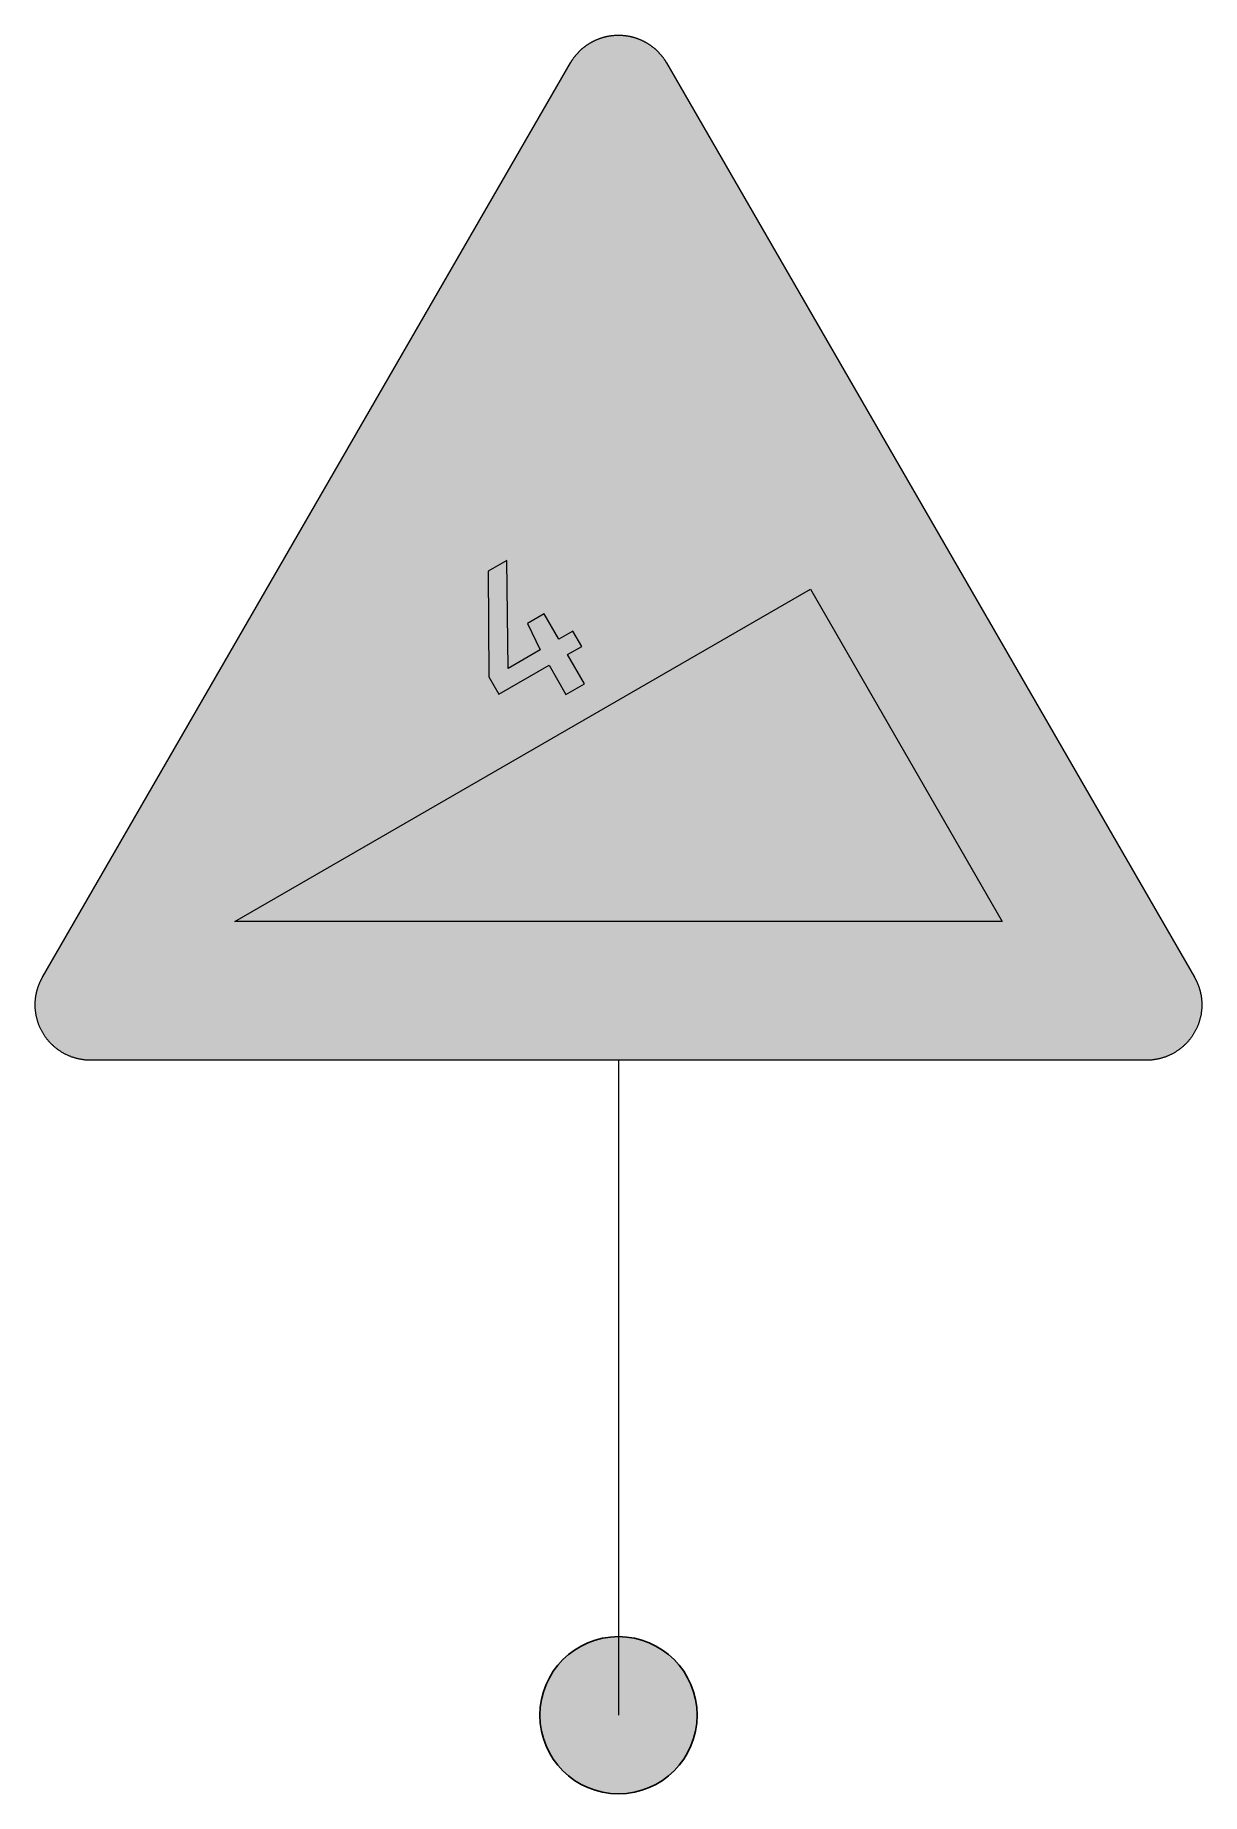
# Model space of a CAD drawing. Header units: metres. Extents: x -4.5 to 4.5, y -0.6 to 12.8.
import ezdxf

# ---------------------------------------------------------------- set-up
doc = ezdxf.new("R2010")
doc.units = ezdxf.units.M

msp = doc.modelspace()

# ---------------------------------------------------------------- hatches: boundary and pattern name
at = {"lineweight": 5, "true_color": 0xf1f0eb}
msp.add_hatch(color=7, dxfattribs=at).paths.add_polyline_path([(-4.029261, 5.000027), (-4.034526, 5.000048), (-4.039785, 5.000126), (-4.045041, 5.000279), (-4.0503, 5.000507), (-4.055481, 5.00081), (-4.06074, 5.001191), (-4.065921, 5.001572), (-4.071102, 5.002031), (-4.076283, 5.00264), (-4.081467, 5.003249), (-4.086648, 5.003858), (-4.091829, 5.00462), (-4.096935, 5.00546), (-4.102041, 5.006297), (-4.107144, 5.007212), (-4.11225, 5.008202), (-4.117356, 5.00927), (-4.122384, 5.010335), (-4.127415, 5.011556), (-4.132443, 5.012774), (-4.137474, 5.01407), (-4.142502, 5.015441), (-4.147455, 5.016812), (-4.152408, 5.018261), (-4.157361, 5.01986), (-4.162239, 5.021384), (-4.167114, 5.023061), (-4.171992, 5.024813), (-4.176867, 5.026568), (-4.18167, 5.028395), (-4.18647, 5.0303), (-4.19127, 5.032205), (-4.195995, 5.034263), (-4.200795, 5.036321), (-4.205442, 5.038379), (-4.210167, 5.040587), (-4.214817, 5.042798), (-4.219464, 5.045084), (-4.224036, 5.047445), (-4.228608, 5.049884), (-4.23318, 5.052323), (-4.237677, 5.054837), (-4.242171, 5.057429), (-4.24659, 5.060096), (-4.251012, 5.062763), (-4.255431, 5.065505), (-4.259775, 5.068247), (-4.264116, 5.071145), (-4.26846, 5.07404), (-4.272729, 5.07701), (-4.27692, 5.079983), (-4.281111, 5.083106), (-4.285302, 5.086232), (-4.289415, 5.089355), (-4.293531, 5.092631), (-4.297569, 5.09591), (-4.301607, 5.099186), (-4.30557, 5.102615), (-4.309533, 5.106044), (-4.313418, 5.109548), (-4.317228, 5.113055), (-4.321116, 5.116634), (-4.324848, 5.120294), (-4.328583, 5.124026), (-4.332315, 5.127761), (-4.335975, 5.131571), (-4.339554, 5.135381), (-4.343061, 5.139191), (-4.346565, 5.143154), (-4.349994, 5.147039), (-4.353423, 5.151077), (-4.356699, 5.15504), (-4.360053, 5.159078), (-4.363254, 5.163194), (-4.366455, 5.167307), (-4.369578, 5.171498), (-4.372626, 5.175689), (-4.375599, 5.179958), (-4.378569, 5.184149), (-4.381464, 5.188493), (-4.384362, 5.192834), (-4.387104, 5.197178), (-4.389846, 5.201597), (-4.392591, 5.206019), (-4.39518, 5.210438), (-4.397772, 5.214932), (-4.400286, 5.219429), (-4.402725, 5.224001), (-4.405164, 5.228573), (-4.407525, 5.233145), (-4.409811, 5.237792), (-4.412022, 5.242442), (-4.41423, 5.247167), (-4.416366, 5.251814), (-4.418421, 5.256614), (-4.420404, 5.261339), (-4.422384, 5.266139), (-4.424214, 5.270939), (-4.426041, 5.275742), (-4.427871, 5.280617), (-4.429548, 5.285495), (-4.431225, 5.29037), (-4.432824, 5.295248), (-4.434348, 5.300201), (-4.435797, 5.305154), (-4.437243, 5.310182), (-4.438539, 5.315135), (-4.439835, 5.320166), (-4.441131, 5.325194), (-4.442274, 5.330225), (-4.443339, 5.335253), (-4.444407, 5.340359), (-4.445397, 5.345465), (-4.446312, 5.350568), (-4.447227, 5.355674), (-4.447989, 5.360855), (-4.448751, 5.365961), (-4.449435, 5.371142), (-4.450044, 5.376326), (-4.450578, 5.381507), (-4.451037, 5.386688), (-4.451493, 5.391869), (-4.451799, 5.397128), (-4.452102, 5.402309), (-4.45233, 5.407568), (-4.452483, 5.412824), (-4.452636, 5.418083), (-4.452636, 5.423339), (-4.452636, 5.426768), (-4.452561, 5.430275), (-4.452483, 5.433779), (-4.452408, 5.437208), (-4.452255, 5.440715), (-4.452102, 5.444219), (-4.451949, 5.447648), (-4.451721, 5.451152), (-4.451493, 5.454581), (-4.451187, 5.45801), (-4.450884, 5.461517), (-4.450578, 5.464946), (-4.450197, 5.468375), (-4.449816, 5.471804), (-4.449435, 5.475308), (-4.448979, 5.478737), (-4.44852, 5.482166), (-4.448064, 5.485595), (-4.44753, 5.488949), (-4.446921, 5.492378), (-4.446387, 5.495807), (-4.445778, 5.499236), (-4.445169, 5.502587), (-4.444482, 5.506016), (-4.443798, 5.50937), (-4.443036, 5.512799), (-4.442349, 5.516153), (-4.441587, 5.519504), (-4.44075, 5.522858), (-4.43991, 5.526209), (-4.439073, 5.529563), (-4.438158, 5.532917), (-4.437321, 5.536268), (-4.436328, 5.539544), (-4.435416, 5.542898), (-4.434423, 5.546174), (-4.433358, 5.549528), (-4.432368, 5.552804), (-4.4313, 5.55608), (-4.430157, 5.559356), (-4.429014, 5.562635), (-4.427871, 5.565833), (-4.426728, 5.569112), (-4.42551, 5.572388), (-4.424289, 5.575589), (-4.422993, 5.578787), (-4.421775, 5.582066), (-4.420404, 5.585264), (-4.419108, 5.58839), (-4.417737, 5.591591), (-4.416366, 5.594789), (-4.414917, 5.597915), (-4.413468, 5.601116), (-4.412022, 5.604239), (-4.410498, 5.607362), (-4.408974, 5.610488), (-4.40745, 5.613611), (-4.405848, 5.616659), (-4.404249, 5.619785), (-4.40265, 5.622833), (-4.400973, 5.625881), (-4.399371, 5.628929), (-4.397619, 5.631977), (-4.395942, 5.635025), (-0.366591, 12.613952), (-0.364887, 12.616925), (-0.363135, 12.619898), (-0.361305, 12.622868), (-0.359478, 12.625841), (-0.357648, 12.628811), (-0.355743, 12.631709), (-0.353838, 12.634604), (-0.351933, 12.637499), (-0.350028, 12.640394), (-0.348048, 12.643214), (-0.346065, 12.646109), (-0.344085, 12.648929), (-0.342027, 12.651749), (-0.339969, 12.654491), (-0.337911, 12.657311), (-0.335778, 12.660053), (-0.333645, 12.662798), (-0.331512, 12.665465), (-0.329379, 12.668207), (-0.327168, 12.670874), (-0.324957, 12.673541), (-0.322749, 12.676208), (-0.320538, 12.6788), (-0.318252, 12.681389), (-0.315966, 12.683981), (-0.31368, 12.686573), (-0.311319, 12.689087), (-0.308955, 12.691676), (-0.306594, 12.694115), (-0.304233, 12.696629), (-0.301794, 12.699146), (-0.299355, 12.701582), (-0.296916, 12.704021), (-0.294402, 12.706385), (-0.291963, 12.708821), (-0.289449, 12.711185), (-0.286935, 12.713546), (-0.284343, 12.715832), (-0.281754, 12.718196), (-0.279237, 12.720482), (-0.27657, 12.72269), (-0.273981, 12.724976), (-0.271314, 12.727187), (-0.268647, 12.729395), (-0.26598, 12.731606), (-0.263313, 12.733739), (-0.260568, 12.735872), (-0.257826, 12.738008), (-0.255084, 12.740141), (-0.252339, 12.742199), (-0.249519, 12.744254), (-0.246702, 12.746237), (-0.243882, 12.748295), (-0.241062, 12.750275), (-0.238167, 12.752255), (-0.235272, 12.75416), (-0.232374, 12.756065), (-0.229479, 12.75797), (-0.226584, 12.759875), (-0.223611, 12.761705), (-0.220641, 12.763535), (-0.217668, 12.765287), (-0.214698, 12.767114), (-0.211725, 12.768869), (-0.208677, 12.770543), (-0.205629, 12.772298), (-0.202581, 12.773972), (-0.199533, 12.775574), (-0.196485, 12.777251), (-0.193362, 12.77885), (-0.190236, 12.780374), (-0.187188, 12.781973), (-0.184065, 12.783497), (-0.180939, 12.784946), (-0.177741, 12.78647), (-0.174615, 12.787841), (-0.171492, 12.78929), (-0.168291, 12.790661), (-0.16509, 12.792032), (-0.161889, 12.793403), (-0.158691, 12.794699), (-0.15549, 12.795995), (-0.152289, 12.797213), (-0.149013, 12.798434), (-0.145812, 12.799652), (-0.142536, 12.800873), (-0.13926, 12.802016), (-0.135981, 12.803081), (-0.132705, 12.804224), (-0.129429, 12.805292), (-0.126153, 12.806357), (-0.122877, 12.80735), (-0.119523, 12.80834), (-0.116247, 12.80933), (-0.112893, 12.810245), (-0.109542, 12.81116), (-0.106263, 12.811997), (-0.102912, 12.812912), (-0.099558, 12.813674), (-0.096207, 12.814511), (-0.092778, 12.815273), (-0.089424, 12.816035), (-0.08607, 12.816722), (-0.082641, 12.817406), (-0.07929, 12.818093), (-0.075861, 12.818702), (-0.072507, 12.819311), (-0.069078, 12.819923), (-0.065649, 12.820454), (-0.06222, 12.820988), (-0.058791, 12.821447), (-0.055362, 12.821903), (-0.051933, 12.822359), (-0.048504, 12.822818), (-0.045075, 12.823199), (-0.041646, 12.823502), (-0.038142, 12.823883), (-0.034713, 12.824189), (-0.031284, 12.824417), (-0.027777, 12.824645), (-0.024348, 12.824876), (-0.020844, 12.825026), (-0.017415, 12.825257), (-0.013911, 12.825332), (-0.010482, 12.825485), (-0.006975, 12.82556), (-0.003471, 12.82556), (-0.000042, 12.82556), (0.003465, 12.82556), (0.006969, 12.82556), (0.010398, 12.825485), (0.013902, 12.825332), (0.017409, 12.825257), (0.020838, 12.825026), (0.024342, 12.824876), (0.027771, 12.824645), (0.0312, 12.824417), (0.034707, 12.824189), (0.038136, 12.823883), (0.041565, 12.823502), (0.045069, 12.823199), (0.048498, 12.822818), (0.051927, 12.822359), (0.055356, 12.821903), (0.058785, 12.821447), (0.062214, 12.820988), (0.065643, 12.820454), (0.069072, 12.819923), (0.072426, 12.819311), (0.075855, 12.818702), (0.079284, 12.818093), (0.082635, 12.817406), (0.086064, 12.816722), (0.089418, 12.816035), (0.092769, 12.815273), (0.096123, 12.814511), (0.099477, 12.813674), (0.102828, 12.812912), (0.106182, 12.811997), (0.109533, 12.81116), (0.112887, 12.810245), (0.116241, 12.80933), (0.119517, 12.80834), (0.122868, 12.80735), (0.126147, 12.806357), (0.129423, 12.805292), (0.132699, 12.804224), (0.135975, 12.803081), (0.139251, 12.802016), (0.14253, 12.800873), (0.145728, 12.799652), (0.149007, 12.798434), (0.152205, 12.797213), (0.155484, 12.795995), (0.158682, 12.794699), (0.161883, 12.793403), (0.165084, 12.792032), (0.168207, 12.790661), (0.171408, 12.78929), (0.174609, 12.787841), (0.177732, 12.78647), (0.180858, 12.784946), (0.183981, 12.783497), (0.187107, 12.781973), (0.19023, 12.780374), (0.193353, 12.77885), (0.196401, 12.777251), (0.199449, 12.775574), (0.202575, 12.773972), (0.205623, 12.772298), (0.208593, 12.770543), (0.211641, 12.768869), (0.214689, 12.767114), (0.217662, 12.765287), (0.220635, 12.763535), (0.223605, 12.761705), (0.2265, 12.759875), (0.229473, 12.75797), (0.232368, 12.756065), (0.235263, 12.75416), (0.238161, 12.752255), (0.240978, 12.750275), (0.243876, 12.748295), (0.246693, 12.746237), (0.249438, 12.744254), (0.252258, 12.742199), (0.255, 12.740141), (0.25782, 12.738008), (0.260562, 12.735872), (0.263229, 12.733739), (0.265974, 12.731606), (0.268641, 12.729395), (0.271308, 12.727187), (0.273897, 12.724976), (0.276564, 12.72269), (0.279156, 12.720482), (0.281745, 12.718196), (0.284337, 12.715832), (0.286851, 12.713546), (0.289443, 12.711185), (0.291957, 12.708821), (0.294396, 12.706385), (0.29691, 12.704021), (0.299349, 12.701582), (0.301788, 12.699146), (0.304149, 12.696629), (0.306588, 12.694115), (0.308949, 12.691676), (0.311313, 12.689087), (0.313599, 12.686573), (0.31596, 12.683981), (0.318246, 12.681389), (0.320457, 12.6788), (0.322743, 12.676208), (0.324951, 12.673541), (0.327162, 12.670874), (0.32937, 12.668207), (0.331506, 12.665465), (0.333639, 12.662798), (0.335772, 12.660053), (0.337905, 12.657311), (0.339963, 12.654491), (0.342021, 12.651749), (0.344001, 12.648929), (0.346059, 12.646109), (0.348039, 12.643214), (0.349944, 12.640394), (0.351927, 12.637499), (0.353832, 12.634604), (0.355737, 12.631709), (0.357564, 12.628811), (0.359469, 12.625841), (0.361299, 12.622868), (0.363051, 12.619898), (0.364881, 12.616925), (0.366558, 12.613877), (4.395909, 5.635025), (4.397613, 5.631977), (4.39929, 5.628929), (4.400967, 5.625881), (4.402641, 5.622833), (4.404243, 5.619785), (4.405842, 5.616659), (4.407444, 5.613611), (4.408968, 5.610488), (4.410492, 5.607362), (4.412016, 5.604239), (4.413462, 5.601116), (4.414911, 5.597915), (4.416282, 5.594789), (4.417731, 5.591591), (4.419102, 5.58839), (4.420398, 5.585264), (4.421691, 5.582066), (4.422987, 5.578787), (4.424283, 5.575589), (4.425501, 5.572388), (4.426722, 5.569112), (4.427865, 5.565833), (4.429008, 5.562635), (4.430151, 5.559356), (4.431216, 5.55608), (4.432284, 5.552804), (4.433352, 5.549528), (4.434342, 5.546174), (4.435332, 5.542898), (4.436322, 5.539544), (4.437237, 5.536268), (4.438152, 5.532917), (4.439067, 5.529563), (4.439904, 5.526209), (4.440741, 5.522858), (4.441503, 5.519504), (4.442265, 5.516153), (4.443027, 5.512799), (4.443714, 5.50937), (4.444476, 5.506016), (4.445085, 5.502587), (4.445772, 5.499236), (4.446306, 5.495807), (4.446915, 5.492378), (4.447449, 5.488949), (4.44798, 5.485595), (4.448514, 5.482166), (4.448973, 5.478737), (4.449354, 5.475308), (4.44981, 5.471804), (4.450191, 5.468375), (4.450572, 5.464946), (4.450878, 5.461517), (4.451181, 5.45801), (4.451409, 5.454581), (4.45164, 5.451152), (4.451868, 5.447648), (4.452096, 5.444219), (4.452249, 5.440715), (4.452324, 5.437208), (4.452477, 5.433779), (4.452552, 5.430275), (4.452552, 5.426768), (4.452552, 5.423339), (4.452552, 5.418083), (4.452477, 5.412824), (4.452324, 5.407568), (4.452096, 5.402309), (4.45179, 5.397128), (4.451409, 5.391869), (4.451028, 5.386688), (4.450497, 5.381507), (4.449963, 5.376326), (4.449354, 5.371142), (4.448667, 5.365961), (4.44798, 5.360855), (4.447143, 5.355674), (4.446306, 5.350568), (4.445391, 5.345465), (4.444401, 5.340359), (4.443333, 5.335253), (4.44219, 5.330225), (4.441047, 5.325194), (4.439829, 5.320166), (4.438533, 5.315135), (4.437162, 5.310182), (4.435788, 5.305154), (4.434264, 5.300201), (4.43274, 5.295248), (4.431141, 5.29037), (4.429542, 5.285495), (4.427787, 5.280617), (4.426035, 5.275742), (4.424208, 5.270939), (4.422303, 5.266139), (4.420398, 5.261339), (4.41834, 5.256614), (4.416282, 5.251814), (4.414149, 5.247167), (4.412016, 5.242442), (4.40973, 5.237792), (4.407444, 5.233145), (4.405158, 5.228573), (4.402719, 5.224001), (4.40028, 5.219429), (4.397766, 5.214932), (4.395174, 5.210438), (4.392507, 5.206019), (4.38984, 5.201597), (4.387098, 5.197178), (4.384278, 5.192834), (4.381458, 5.188493), (4.378563, 5.184149), (4.37559, 5.179958), (4.37262, 5.175689), (4.369494, 5.171498), (4.366371, 5.167307), (4.363248, 5.163194), (4.359969, 5.159078), (4.356693, 5.15504), (4.353417, 5.151077), (4.349988, 5.147039), (4.346559, 5.143154), (4.343055, 5.139191), (4.339548, 5.135381), (4.335966, 5.131571), (4.332309, 5.127761), (4.328577, 5.124026), (4.324842, 5.120294), (4.321107, 5.116634), (4.317222, 5.113055), (4.313412, 5.109548), (4.309449, 5.106044), (4.305564, 5.102615), (4.301526, 5.099186), (4.297563, 5.09591), (4.293525, 5.092631), (4.289409, 5.089355), (4.285293, 5.086232), (4.281102, 5.083106), (4.276911, 5.079983), (4.272645, 5.07701), (4.268379, 5.07404), (4.26411, 5.071145), (4.259766, 5.068247), (4.255425, 5.065505), (4.251003, 5.062763), (4.246584, 5.060096), (4.242165, 5.057429), (4.237668, 5.054837), (4.233174, 5.052323), (4.228602, 5.049884), (4.22403, 5.047445), (4.21938, 5.045084), (4.214808, 5.042798), (4.210161, 5.040587), (4.205436, 5.038379), (4.200711, 5.036321), (4.195989, 5.034263), (4.191264, 5.032205), (4.186464, 5.0303), (4.181661, 5.028395), (4.176861, 5.026568), (4.171986, 5.024813), (4.167108, 5.023061), (4.16223, 5.021384), (4.157277, 5.01986), (4.152402, 5.018261), (4.147449, 5.016812), (4.142418, 5.015441), (4.137465, 5.01407), (4.132437, 5.012774), (4.127409, 5.011556), (4.122378, 5.010335), (4.117272, 5.00927), (4.112244, 5.008202), (4.107138, 5.007212), (4.102032, 5.006297), (4.096929, 5.00546), (4.091745, 5.00462), (4.086642, 5.003858), (4.081458, 5.003249), (4.076277, 5.00264), (4.071096, 5.002031), (4.065915, 5.001572), (4.060656, 5.001191), (4.055475, 5.00081), (4.050216, 5.000507), (4.045035, 5.000279), (4.039779, 5.000126), (4.03452, 5.000048), (4.029261, 4.999973)])
at = {"lineweight": 5, "true_color": 0xac3020}
h = msp.add_hatch(color=24, dxfattribs=at)
h.paths.add_polyline_path([(-4.029261, 5.158775), (-4.036128, 5.15885), (-4.042908, 5.159078), (-4.049613, 5.159537), (-4.056321, 5.160068), (-4.063026, 5.16083), (-4.069578, 5.161823), (-4.076133, 5.162888), (-4.08261, 5.164109), (-4.089009, 5.16548), (-4.095411, 5.167079), (-4.101735, 5.168756), (-4.107984, 5.170661), (-4.114155, 5.172641), (-4.120251, 5.174777), (-4.126272, 5.177063), (-4.13229, 5.179499), (-4.138158, 5.182091), (-4.144026, 5.184833), (-4.149741, 5.187653), (-4.155381, 5.190701), (-4.161018, 5.193827), (-4.166505, 5.197025), (-4.171914, 5.200454), (-4.177248, 5.203961), (-4.182432, 5.207543), (-4.187613, 5.211275), (-4.192641, 5.215163), (-4.197594, 5.219201), (-4.202472, 5.223239), (-4.207197, 5.227505), (-4.211844, 5.231774), (-4.216341, 5.236268), (-4.220835, 5.240765), (-4.225104, 5.245412), (-4.22937, 5.250215), (-4.233486, 5.255015), (-4.237446, 5.259968), (-4.241334, 5.264996), (-4.245066, 5.270177), (-4.248648, 5.275436), (-4.252155, 5.280695), (-4.255584, 5.286104), (-4.258782, 5.291666), (-4.261908, 5.297228), (-4.264956, 5.302868), (-4.267776, 5.308658), (-4.270518, 5.314451), (-4.27311, 5.320319), (-4.275546, 5.326337), (-4.277832, 5.332358), (-4.279968, 5.338454), (-4.281948, 5.344625), (-4.283853, 5.350874), (-4.28553, 5.357198), (-4.287129, 5.3636), (-4.2885, 5.369999), (-4.289721, 5.376476), (-4.290864, 5.383031), (-4.291779, 5.389661), (-4.292541, 5.396288), (-4.293072, 5.402996), (-4.293531, 5.409701), (-4.293759, 5.416481), (-4.293912, 5.423339), (-4.293834, 5.425475), (-4.293834, 5.427683), (-4.293834, 5.429816), (-4.293759, 5.432027), (-4.293684, 5.43416), (-4.293531, 5.436371), (-4.293453, 5.438504), (-4.293303, 5.440715), (-4.29315, 5.442848), (-4.292997, 5.445056), (-4.292769, 5.447192), (-4.292616, 5.449325), (-4.292388, 5.451458), (-4.29216, 5.453669), (-4.291854, 5.455802), (-4.291626, 5.457935), (-4.29132, 5.460068), (-4.291017, 5.462201), (-4.290711, 5.464337), (-4.29033, 5.46647), (-4.289949, 5.468603), (-4.289568, 5.470736), (-4.289187, 5.472869), (-4.288806, 5.475005), (-4.28835, 5.477138), (-4.287891, 5.479196), (-4.287435, 5.481329), (-4.286976, 5.483462), (-4.286445, 5.48552), (-4.285911, 5.487653), (-4.285377, 5.489711), (-4.284843, 5.491769), (-4.284309, 5.493902), (-4.2837, 5.49596), (-4.283091, 5.498015), (-4.282482, 5.500073), (-4.281873, 5.502206), (-4.281186, 5.504264), (-4.280499, 5.506247), (-4.279815, 5.508302), (-4.279128, 5.51036), (-4.278444, 5.512418), (-4.277682, 5.514476), (-4.27692, 5.516456), (-4.276158, 5.518514), (-4.275396, 5.520494), (-4.274556, 5.522477), (-4.273719, 5.524535), (-4.272879, 5.526515), (-4.272042, 5.528495), (-4.271205, 5.530478), (-4.27029, 5.532458), (-4.269375, 5.534441), (-4.26846, 5.536346), (-4.267545, 5.538326), (-4.266633, 5.540306), (-4.26564, 5.542211), (-4.26465, 5.544194), (-4.26366, 5.546099), (-4.26267, 5.548004), (-4.261602, 5.549909), (-4.260537, 5.551814), (-4.259469, 5.553719), (-4.258401, 5.555624), (-0.229092, 12.534575), (-0.22689, 12.538364), (-0.224604, 12.542096), (-0.22224, 12.545831), (-0.219801, 12.549488), (-0.217365, 12.553145), (-0.214773, 12.556727), (-0.212259, 12.560231), (-0.209592, 12.563738), (-0.206925, 12.567167), (-0.20418, 12.570518), (-0.201363, 12.573872), (-0.198543, 12.577148), (-0.195648, 12.580349), (-0.192675, 12.58355), (-0.189702, 12.586673), (-0.186654, 12.589721), (-0.183606, 12.592769), (-0.180483, 12.595742), (-0.177282, 12.598637), (-0.174081, 12.601457), (-0.170805, 12.604277), (-0.167529, 12.607019), (-0.164175, 12.609761), (-0.160824, 12.612353), (-0.157395, 12.614945), (-0.153888, 12.617459), (-0.150384, 12.619898), (-0.14688, 12.622334), (-0.143298, 12.624698), (-0.139641, 12.626984), (-0.135981, 12.629192), (-0.132324, 12.631403), (-0.128592, 12.633461), (-0.124782, 12.635519), (-0.121047, 12.637499), (-0.117162, 12.639479), (-0.113352, 12.641309), (-0.109464, 12.643139), (-0.105501, 12.644891), (-0.101616, 12.646568), (-0.097578, 12.648167), (-0.093615, 12.649691), (-0.089577, 12.651215), (-0.085539, 12.652664), (-0.081423, 12.653957), (-0.077307, 12.655253), (-0.073194, 12.656474), (-0.069078, 12.657692), (-0.064887, 12.65876), (-0.060696, 12.659825), (-0.05643, 12.66074), (-0.052239, 12.661655), (-0.04797, 12.662492), (-0.043704, 12.663179), (-0.03936, 12.663863), (-0.035094, 12.664475), (-0.03075, 12.665006), (-0.026406, 12.66554), (-0.021987, 12.665921), (-0.017643, 12.666227), (-0.013224, 12.66653), (-0.00888, 12.666683), (-0.004461, 12.666761), (-0.000042, 12.666836), (0.004377, 12.666761), (0.008799, 12.666683), (0.013218, 12.66653), (0.017637, 12.666227), (0.021981, 12.665921), (0.026325, 12.66554), (0.030666, 12.665006), (0.03501, 12.664475), (0.039354, 12.663863), (0.04362, 12.663179), (0.047889, 12.662492), (0.052155, 12.661655), (0.056424, 12.66074), (0.060615, 12.659825), (0.064881, 12.65876), (0.068997, 12.657692), (0.073188, 12.656474), (0.077301, 12.655253), (0.081417, 12.653957), (0.08553, 12.652664), (0.089571, 12.651215), (0.093609, 12.649691), (0.097572, 12.648167), (0.101532, 12.646568), (0.105495, 12.644891), (0.109458, 12.643139), (0.113343, 12.641309), (0.117153, 12.639479), (0.120963, 12.637499), (0.124773, 12.635519), (0.128583, 12.633461), (0.132243, 12.631403), (0.135975, 12.629192), (0.139632, 12.626984), (0.143214, 12.624698), (0.146796, 12.622334), (0.150378, 12.619898), (0.153882, 12.617459), (0.157311, 12.614945), (0.16074, 12.612353), (0.164169, 12.609761), (0.167523, 12.607019), (0.170799, 12.604277), (0.174075, 12.601457), (0.177276, 12.598637), (0.180477, 12.595742), (0.1836, 12.592769), (0.186648, 12.589721), (0.189696, 12.586673), (0.192669, 12.58355), (0.195639, 12.580349), (0.198537, 12.577148), (0.201354, 12.573872), (0.204174, 12.570518), (0.206919, 12.567167), (0.209586, 12.563738), (0.212253, 12.560231), (0.214842, 12.556727), (0.217356, 12.553145), (0.219795, 12.549488), (0.222234, 12.545831), (0.224595, 12.542096), (0.226881, 12.538364), (0.229167, 12.534554), (4.258443, 5.555651), (4.259463, 5.553719), (4.260528, 5.551814), (4.261596, 5.549909), (4.262664, 5.548004), (4.263654, 5.546099), (4.264644, 5.544194), (4.265634, 5.542211), (4.266549, 5.540306), (4.267539, 5.538326), (4.268454, 5.536346), (4.269369, 5.534441), (4.270284, 5.532458), (4.271196, 5.530478), (4.272036, 5.528495), (4.272873, 5.526515), (4.273713, 5.524535), (4.27455, 5.522477), (4.275312, 5.520494), (4.276149, 5.518514), (4.276911, 5.516456), (4.277673, 5.514476), (4.27836, 5.512418), (4.279122, 5.51036), (4.279809, 5.508302), (4.280493, 5.506247), (4.28118, 5.504264), (4.281789, 5.502206), (4.282476, 5.500073), (4.283085, 5.498015), (4.283694, 5.49596), (4.284228, 5.493902), (4.284837, 5.491769), (4.285371, 5.489711), (4.285905, 5.487653), (4.286436, 5.48552), (4.286895, 5.483462), (4.287429, 5.481329), (4.287885, 5.479196), (4.288341, 5.477138), (4.288722, 5.475005), (4.289181, 5.472869), (4.289562, 5.470736), (4.289943, 5.468603), (4.290324, 5.46647), (4.290627, 5.464337), (4.290933, 5.462201), (4.291239, 5.460068), (4.291542, 5.457935), (4.291848, 5.455802), (4.292076, 5.453669), (4.292304, 5.451458), (4.292532, 5.449325), (4.292763, 5.447192), (4.292913, 5.445056), (4.293144, 5.442848), (4.293294, 5.440715), (4.293372, 5.438504), (4.293525, 5.436371), (4.2936, 5.43416), (4.293675, 5.432027), (4.293753, 5.429816), (4.293828, 5.427683), (4.293828, 5.425475), (4.293828, 5.423339), (4.293753, 5.416481), (4.293525, 5.409701), (4.293066, 5.402996), (4.292457, 5.396288), (4.291695, 5.389661), (4.29078, 5.383031), (4.289715, 5.376476), (4.288494, 5.369999), (4.287048, 5.3636), (4.285524, 5.357198), (4.283769, 5.350874), (4.281942, 5.344625), (4.279959, 5.338454), (4.277751, 5.332358), (4.275465, 5.326337), (4.273026, 5.320319), (4.270434, 5.314451), (4.267767, 5.308658), (4.264872, 5.302868), (4.261902, 5.297228), (4.258776, 5.291666), (4.2555, 5.286104), (4.252146, 5.280695), (4.248642, 5.275436), (4.24506, 5.270177), (4.24125, 5.264996), (4.23744, 5.259968), (4.233402, 5.255015), (4.229286, 5.250215), (4.225095, 5.245412), (4.220754, 5.240765), (4.216332, 5.236268), (4.211838, 5.231774), (4.207188, 5.227505), (4.202388, 5.223239), (4.197588, 5.219201), (4.192635, 5.215163), (4.187529, 5.211275), (4.182423, 5.207543), (4.177167, 5.203961), (4.171833, 5.200454), (4.166421, 5.197025), (4.160937, 5.193827), (4.155372, 5.190701), (4.149735, 5.187653), (4.143942, 5.184833), (4.138152, 5.182091), (4.132284, 5.179499), (4.126266, 5.177063), (4.120245, 5.174777), (4.114149, 5.172641), (4.107978, 5.170661), (4.101729, 5.168756), (4.095405, 5.167079), (4.089003, 5.16548), (4.082601, 5.164109), (4.076124, 5.162888), (4.069572, 5.161823), (4.062942, 5.16083), (4.056312, 5.160068), (4.049607, 5.159537), (4.042902, 5.159078), (4.036119, 5.15885), (4.029261, 5.158775)])
h.paths.add_polyline_path([(-3.11268, 5.952527), (0.000015, 11.34395), (3.112755, 5.952527)], flags=16)
at = {"lineweight": 5}
h = msp.add_hatch(color=59, dxfattribs=at)
h.paths.add_polyline_path([(0.292221, 9.476447), (0.154755, 9.397073), (0.080715, 8.071172), (0.218211, 8.150546)])
edge = h.paths.add_edge_path(flags=16)
edge.add_line((-0.318681, 8.835986), (-0.320616, 8.839235))
edge.add_line((-0.320616, 8.839235), (-0.322443, 8.842511))
edge.add_line((-0.322443, 8.842511), (-0.324273, 8.845862))
edge.add_line((-0.324273, 8.845862), (-0.326025, 8.849141))
edge.add_line((-0.326025, 8.849141), (-0.327777, 8.852492))
edge.add_line((-0.327777, 8.852492), (-0.329529, 8.855768))
edge.add_line((-0.329529, 8.855768), (-0.331131, 8.859122))
edge.add_line((-0.331131, 8.859122), (-0.332808, 8.862476))
edge.add_line((-0.332808, 8.862476), (-0.334332, 8.865827))
edge.add_line((-0.334332, 8.865827), (-0.335856, 8.869181))
edge.add_line((-0.335856, 8.869181), (-0.33738, 8.872457))
edge.add_line((-0.33738, 8.872457), (-0.338751, 8.875811))
edge.add_line((-0.338751, 8.875811), (-0.340122, 8.879162))
edge.add_line((-0.340122, 8.879162), (-0.341493, 8.882516))
edge.add_line((-0.341493, 8.882516), (-0.342714, 8.885867))
edge.add_line((-0.342714, 8.885867), (-0.343932, 8.889221))
edge.add_line((-0.343932, 8.889221), (-0.345075, 8.892497))
edge.add_line((-0.345075, 8.892497), (-0.346143, 8.895851))
edge.add_line((-0.346143, 8.895851), (-0.347133, 8.899202))
edge.add_line((-0.347133, 8.899202), (-0.348048, 8.902481))
edge.add_line((-0.348048, 8.902481), (-0.34896, 8.905832))
edge.add_line((-0.34896, 8.905832), (-0.349722, 8.909108))
edge.add_line((-0.349722, 8.909108), (-0.350484, 8.912387))
edge.add_line((-0.350484, 8.912387), (-0.351171, 8.915738))
edge.add_line((-0.351171, 8.915738), (-0.351705, 8.919014))
edge.add_line((-0.351705, 8.919014), (-0.352239, 8.922293))
edge.add_line((-0.352239, 8.922293), (-0.35262, 8.925569))
edge.add_line((-0.35262, 8.925569), (-0.352923, 8.92877))
edge.add_line((-0.352923, 8.92877), (-0.353229, 8.932046))
edge.add_line((-0.353229, 8.932046), (-0.353382, 8.935247))
edge.add_line((-0.353382, 8.935247), (-0.353457, 8.938523))
edge.add_line((-0.353457, 8.938523), (-0.353382, 8.941724))
edge.add_line((-0.353382, 8.941724), (-0.353304, 8.944847))
edge.add_line((-0.353304, 8.944847), (-0.353076, 8.948048))
edge.add_line((-0.353076, 8.948048), (-0.35277, 8.951171))
edge.add_line((-0.35277, 8.951171), (-0.352389, 8.954372))
edge.add_line((-0.352389, 8.954372), (-0.351858, 8.957495))
edge.add_line((-0.351858, 8.957495), (-0.351246, 8.960543))
edge.add_line((-0.351246, 8.960543), (-0.350562, 8.963669))
edge.add_line((-0.350562, 8.963669), (-0.349722, 8.966717))
edge.add_line((-0.349722, 8.966717), (-0.34881, 8.969765))
edge.add_line((-0.34881, 8.969765), (-0.347742, 8.972813))
edge.add_line((-0.347742, 8.972813), (-0.346599, 8.975783))
edge.add_line((-0.346599, 8.975783), (-0.345303, 8.978756))
edge.add_line((-0.345303, 8.978756), (-0.343932, 8.981729))
edge.add_line((-0.343932, 8.981729), (-0.342483, 8.984624))
edge.add_line((-0.342483, 8.984624), (-0.340809, 8.987519))
edge.add_line((-0.340809, 8.987519), (-0.339054, 8.990414))
edge.add_line((-0.339054, 8.990414), (-0.337227, 8.993309))
edge.add_line((-0.337227, 8.993309), (-0.335169, 8.996129))
edge.add_line((-0.335169, 8.996129), (-0.333111, 8.998874))
edge.add_line((-0.333111, 8.998874), (-0.330825, 9.001691))
edge.add_line((-0.330825, 9.001691), (-0.328464, 9.004436))
edge.add_line((-0.328464, 9.004436), (-0.325872, 9.007103))
edge.add_line((-0.325872, 9.007103), (-0.323205, 9.00977))
edge.add_line((-0.323205, 9.00977), (-0.320463, 9.012437))
edge.add_line((-0.320463, 9.012437), (-0.31749, 9.015026))
edge.add_line((-0.31749, 9.015026), (-0.314442, 9.017618))
edge.add_line((-0.314442, 9.017618), (-0.311166, 9.020132))
edge.add_line((-0.311166, 9.020132), (-0.307812, 9.022646))
edge.add_line((-0.307812, 9.022646), (-0.304308, 9.025163))
edge.add_line((-0.304308, 9.025163), (-0.300573, 9.027599))
edge.add_line((-0.300573, 9.027599), (-0.296763, 9.029963))
edge.add_line((-0.296763, 9.029963), (-0.292803, 9.032324))
edge.add_line((-0.292803, 9.032324), (-0.288762, 9.03461))
edge.add_line((-0.288762, 9.03461), (-0.284802, 9.036743))
edge.add_line((-0.284802, 9.036743), (-0.280839, 9.038726))
edge.add_line((-0.280839, 9.038726), (-0.276951, 9.040478))
edge.add_line((-0.276951, 9.040478), (-0.273066, 9.042155))
edge.add_line((-0.273066, 9.042155), (-0.269256, 9.043679))
edge.add_line((-0.269256, 9.043679), (-0.265521, 9.04505))
edge.add_line((-0.265521, 9.04505), (-0.261789, 9.046268))
edge.add_line((-0.261789, 9.046268), (-0.258132, 9.047411))
edge.add_line((-0.258132, 9.047411), (-0.254472, 9.048326))
edge.add_line((-0.254472, 9.048326), (-0.250893, 9.049166))
edge.add_line((-0.250893, 9.049166), (-0.247311, 9.04985))
edge.add_line((-0.247311, 9.04985), (-0.243804, 9.050384))
edge.add_line((-0.243804, 9.050384), (-0.240375, 9.05084))
edge.add_line((-0.240375, 9.05084), (-0.236946, 9.051146))
edge.add_line((-0.236946, 9.051146), (-0.233595, 9.051374))
edge.add_line((-0.233595, 9.051374), (-0.230241, 9.051374))
edge.add_line((-0.230241, 9.051374), (-0.22689, 9.051374))
edge.add_line((-0.22689, 9.051374), (-0.223689, 9.051146))
edge.add_line((-0.223689, 9.051146), (-0.220413, 9.05084))
edge.add_line((-0.220413, 9.05084), (-0.217212, 9.050459))
edge.add_line((-0.217212, 9.050459), (-0.214086, 9.049928))
edge.add_line((-0.214086, 9.049928), (-0.210963, 9.049316))
edge.add_line((-0.210963, 9.049316), (-0.207915, 9.048554))
edge.add_line((-0.207915, 9.048554), (-0.204867, 9.047717))
edge.add_line((-0.204867, 9.047717), (-0.201894, 9.046802))
edge.add_line((-0.201894, 9.046802), (-0.198924, 9.045737))
edge.add_line((-0.198924, 9.045737), (-0.196029, 9.044594))
edge.add_line((-0.196029, 9.044594), (-0.193131, 9.043373))
edge.add_line((-0.193131, 9.043373), (-0.190236, 9.042077))
edge.add_line((-0.190236, 9.042077), (-0.187416, 9.040631))
edge.add_line((-0.187416, 9.040631), (-0.184674, 9.039107))
edge.add_line((-0.184674, 9.039107), (-0.181932, 9.037505))
edge.add_line((-0.181932, 9.037505), (-0.179187, 9.035831))
edge.add_line((-0.179187, 9.035831), (-0.17652, 9.034076))
edge.add_line((-0.17652, 9.034076), (-0.173853, 9.032171))
edge.add_line((-0.173853, 9.032171), (-0.171186, 9.030266))
edge.add_line((-0.171186, 9.030266), (-0.168597, 9.028286))
edge.add_line((-0.168597, 9.028286), (-0.16608, 9.026153))
edge.add_line((-0.16608, 9.026153), (-0.163566, 9.02402))
edge.add_line((-0.163566, 9.02402), (-0.161052, 9.021809))
edge.add_line((-0.161052, 9.021809), (-0.158613, 9.019448))
edge.add_line((-0.158613, 9.019448), (-0.156174, 9.017084))
edge.add_line((-0.156174, 9.017084), (-0.153738, 9.014723))
edge.add_line((-0.153738, 9.014723), (-0.151374, 9.012209))
edge.add_line((-0.151374, 9.012209), (-0.149013, 9.009617))
edge.add_line((-0.149013, 9.009617), (-0.146649, 9.007025))
edge.add_line((-0.146649, 9.007025), (-0.144363, 9.004358))
edge.add_line((-0.144363, 9.004358), (-0.142155, 9.001616))
edge.add_line((-0.142155, 9.001616), (-0.139869, 8.998874))
edge.add_line((-0.139869, 8.998874), (-0.137658, 8.996054))
edge.add_line((-0.137658, 8.996054), (-0.13545, 8.993159))
edge.add_line((-0.13545, 8.993159), (-0.133314, 8.990261))
edge.add_line((-0.133314, 8.990261), (-0.131181, 8.987291))
edge.add_line((-0.131181, 8.987291), (-0.129048, 8.984318))
edge.add_line((-0.129048, 8.984318), (-0.12699, 8.98127))
edge.add_line((-0.12699, 8.98127), (-0.124932, 8.978222))
edge.add_line((-0.124932, 8.978222), (-0.122877, 8.975099))
edge.add_line((-0.122877, 8.975099), (-0.120894, 8.971898))
edge.add_line((-0.120894, 8.971898), (-0.118836, 8.968775))
edge.add_line((-0.118836, 8.968775), (-0.116856, 8.965574))
edge.add_line((-0.116856, 8.965574), (-0.114951, 8.962298))
edge.add_line((-0.114951, 8.962298), (-0.113046, 8.959097))
edge.add_line((-0.113046, 8.959097), (-0.111141, 8.955821))
edge.add_line((-0.111141, 8.955821), (-0.109236, 8.952467))
edge.add_line((-0.109236, 8.952467), (-0.107331, 8.949191))
edge.add_line((-0.107331, 8.949191), (-0.105579, 8.945915))
edge.add_line((-0.105579, 8.945915), (-0.103749, 8.942561))
edge.add_line((-0.103749, 8.942561), (-0.101997, 8.939285))
edge.add_line((-0.101997, 8.939285), (-0.10032, 8.935931))
edge.add_line((-0.10032, 8.935931), (-0.098643, 8.932655))
edge.add_line((-0.098643, 8.932655), (-0.096969, 8.929301))
edge.add_line((-0.096969, 8.929301), (-0.095367, 8.92595))
edge.add_line((-0.095367, 8.92595), (-0.093843, 8.922674))
edge.add_line((-0.093843, 8.922674), (-0.092397, 8.91932))
edge.add_line((-0.092397, 8.91932), (-0.090948, 8.915966))
edge.add_line((-0.090948, 8.915966), (-0.089499, 8.91269))
edge.add_line((-0.089499, 8.91269), (-0.088206, 8.909339))
edge.add_line((-0.088206, 8.909339), (-0.08691, 8.905985))
edge.add_line((-0.08691, 8.905985), (-0.085689, 8.902709))
edge.add_line((-0.085689, 8.902709), (-0.084546, 8.899355))
edge.add_line((-0.084546, 8.899355), (-0.083403, 8.896004))
edge.add_line((-0.083403, 8.896004), (-0.082413, 8.892725))
edge.add_line((-0.082413, 8.892725), (-0.081423, 8.889449))
edge.add_line((-0.081423, 8.889449), (-0.080508, 8.886098))
edge.add_line((-0.080508, 8.886098), (-0.079671, 8.882819))
edge.add_line((-0.079671, 8.882819), (-0.078909, 8.879543))
edge.add_line((-0.078909, 8.879543), (-0.078222, 8.876267))
edge.add_line((-0.078222, 8.876267), (-0.077613, 8.872991))
edge.add_line((-0.077613, 8.872991), (-0.077157, 8.869715))
edge.add_line((-0.077157, 8.869715), (-0.076698, 8.866514))
edge.add_line((-0.076698, 8.866514), (-0.076317, 8.863238))
edge.add_line((-0.076317, 8.863238), (-0.076014, 8.860037))
edge.add_line((-0.076014, 8.860037), (-0.075861, 8.856836))
edge.add_line((-0.075861, 8.856836), (-0.075708, 8.853635))
edge.add_line((-0.075708, 8.853635), (-0.075708, 8.850434))
edge.add_line((-0.075708, 8.850434), (-0.075783, 8.847236))
edge.add_line((-0.075783, 8.847236), (-0.076014, 8.84411))
edge.add_line((-0.076014, 8.84411), (-0.076242, 8.840987))
edge.add_line((-0.076242, 8.840987), (-0.076623, 8.837861))
edge.add_line((-0.076623, 8.837861), (-0.077079, 8.834738))
edge.add_line((-0.077079, 8.834738), (-0.077688, 8.831615))
edge.add_line((-0.077688, 8.831615), (-0.078375, 8.828567))
edge.add_line((-0.078375, 8.828567), (-0.079137, 8.825519))
edge.add_line((-0.079137, 8.825519), (-0.080052, 8.822471))
edge.add_line((-0.080052, 8.822471), (-0.081042, 8.819498))
edge.add_line((-0.081042, 8.819498), (-0.082185, 8.816525))
edge.add_line((-0.082185, 8.816525), (-0.083403, 8.813555))
edge.add_line((-0.083403, 8.813555), (-0.084777, 8.810582))
edge.add_line((-0.084777, 8.810582), (-0.086223, 8.807687))
edge.add_line((-0.086223, 8.807687), (-0.087825, 8.804792))
edge.add_line((-0.087825, 8.804792), (-0.089577, 8.801972))
edge.add_line((-0.089577, 8.801972), (-0.091404, 8.799077))
edge.add_line((-0.091404, 8.799077), (-0.093387, 8.796257))
edge.add_line((-0.093387, 8.796257), (-0.09552, 8.793515))
edge.add_line((-0.09552, 8.793515), (-0.097731, 8.79077))
edge.add_line((-0.097731, 8.79077), (-0.100092, 8.788028))
edge.add_line((-0.100092, 8.788028), (-0.102606, 8.785361))
edge.add_line((-0.102606, 8.785361), (-0.105273, 8.782694))
edge.add_line((-0.105273, 8.782694), (-0.108018, 8.780027))
edge.add_line((-0.108018, 8.780027), (-0.110988, 8.777435))
edge.add_line((-0.110988, 8.777435), (-0.114036, 8.774846))
edge.add_line((-0.114036, 8.774846), (-0.117237, 8.772329))
edge.add_line((-0.117237, 8.772329), (-0.120666, 8.769815))
edge.add_line((-0.120666, 8.769815), (-0.12417, 8.767301))
edge.add_line((-0.12417, 8.767301), (-0.12783, 8.764862))
edge.add_line((-0.12783, 8.764862), (-0.13164, 8.762501))
edge.add_line((-0.13164, 8.762501), (-0.1356, 8.760137))
edge.add_line((-0.1356, 8.760137), (-0.139641, 8.757851))
edge.add_line((-0.139641, 8.757851), (-0.143679, 8.755718))
edge.add_line((-0.143679, 8.755718), (-0.147564, 8.753813))
edge.add_line((-0.147564, 8.753813), (-0.151527, 8.751986))
edge.add_line((-0.151527, 8.751986), (-0.155337, 8.750309))
edge.add_line((-0.155337, 8.750309), (-0.159222, 8.748785))
edge.add_line((-0.159222, 8.748785), (-0.162957, 8.747414))
edge.add_line((-0.162957, 8.747414), (-0.166692, 8.746193))
edge.add_line((-0.166692, 8.746193), (-0.170424, 8.74505))
edge.add_line((-0.170424, 8.74505), (-0.174081, 8.74406))
edge.add_line((-0.174081, 8.74406), (-0.177663, 8.743223))
edge.add_line((-0.177663, 8.743223), (-0.181245, 8.742536))
edge.add_line((-0.181245, 8.742536), (-0.184749, 8.742002))
edge.add_line((-0.184749, 8.742002), (-0.188256, 8.741546))
edge.add_line((-0.188256, 8.741546), (-0.191685, 8.74124))
edge.add_line((-0.191685, 8.74124), (-0.195114, 8.741012))
edge.add_line((-0.195114, 8.741012), (-0.198465, 8.740937))
edge.add_line((-0.198465, 8.740937), (-0.201819, 8.741012))
edge.add_line((-0.201819, 8.741012), (-0.205095, 8.741165))
edge.add_line((-0.205095, 8.741165), (-0.208296, 8.741468))
edge.add_line((-0.208296, 8.741468), (-0.211572, 8.741849))
edge.add_line((-0.211572, 8.741849), (-0.214698, 8.742308))
edge.add_line((-0.214698, 8.742308), (-0.217896, 8.742917))
edge.add_line((-0.217896, 8.742917), (-0.220944, 8.743679))
edge.add_line((-0.220944, 8.743679), (-0.223992, 8.744516))
edge.add_line((-0.223992, 8.744516), (-0.22704, 8.745431))
edge.add_line((-0.22704, 8.745431), (-0.230013, 8.746421))
edge.add_line((-0.230013, 8.746421), (-0.232986, 8.747564))
edge.add_line((-0.232986, 8.747564), (-0.235956, 8.748785))
edge.add_line((-0.235956, 8.748785), (-0.238851, 8.750081))
edge.add_line((-0.238851, 8.750081), (-0.241671, 8.751527))
edge.add_line((-0.241671, 8.751527), (-0.244491, 8.752976))
edge.add_line((-0.244491, 8.752976), (-0.247233, 8.754575))
edge.add_line((-0.247233, 8.754575), (-0.250053, 8.756252))
edge.add_line((-0.250053, 8.756252), (-0.25272, 8.758004))
edge.add_line((-0.25272, 8.758004), (-0.255465, 8.759834))
edge.add_line((-0.255465, 8.759834), (-0.258054, 8.761739))
edge.add_line((-0.258054, 8.761739), (-0.260721, 8.763719))
edge.add_line((-0.260721, 8.763719), (-0.263313, 8.765852))
edge.add_line((-0.263313, 8.765852), (-0.265827, 8.767988))
edge.add_line((-0.265827, 8.767988), (-0.268341, 8.770196))
edge.add_line((-0.268341, 8.770196), (-0.270855, 8.772482))
edge.add_line((-0.270855, 8.772482), (-0.273372, 8.774846))
edge.add_line((-0.273372, 8.774846), (-0.275808, 8.777207))
edge.add_line((-0.275808, 8.777207), (-0.278172, 8.779721))
edge.add_line((-0.278172, 8.779721), (-0.280533, 8.782235))
edge.add_line((-0.280533, 8.782235), (-0.282897, 8.784827))
edge.add_line((-0.282897, 8.784827), (-0.285258, 8.787494))
edge.add_line((-0.285258, 8.787494), (-0.287544, 8.790236))
edge.add_line((-0.287544, 8.790236), (-0.289755, 8.792981))
edge.add_line((-0.289755, 8.792981), (-0.292041, 8.795801))
edge.add_line((-0.292041, 8.795801), (-0.294249, 8.798618))
edge.add_line((-0.294249, 8.798618), (-0.296382, 8.801516))
edge.add_line((-0.296382, 8.801516), (-0.298518, 8.804486))
edge.add_line((-0.298518, 8.804486), (-0.300651, 8.807459))
edge.add_line((-0.300651, 8.807459), (-0.302784, 8.810507))
edge.add_line((-0.302784, 8.810507), (-0.304842, 8.813555))
edge.add_line((-0.304842, 8.813555), (-0.3069, 8.816678))
edge.add_line((-0.3069, 8.816678), (-0.308955, 8.819804))
edge.add_line((-0.308955, 8.819804), (-0.310938, 8.823002))
edge.add_line((-0.310938, 8.823002), (-0.312918, 8.826203))
edge.add_line((-0.312918, 8.826203), (-0.314901, 8.829404))
edge.add_line((-0.314901, 8.829404), (-0.316806, 8.83268))
edge.add_line((-0.316806, 8.83268), (-0.318711, 8.835956))
edge = h.paths.add_edge_path(flags=16)
edge.add_line((0.011265, 9.026444), (0.007275, 9.033086))
edge.add_line((0.007275, 9.033086), (0.003312, 9.039641))
edge.add_line((0.003312, 9.039641), (-0.000804, 9.04604))
edge.add_line((-0.000804, 9.04604), (-0.004917, 9.052214))
edge.add_line((-0.004917, 9.052214), (-0.009186, 9.05831))
edge.add_line((-0.009186, 9.05831), (-0.013452, 9.064175))
edge.add_line((-0.013452, 9.064175), (-0.017796, 9.069968))
edge.add_line((-0.017796, 9.069968), (-0.02214, 9.07553))
edge.add_line((-0.02214, 9.07553), (-0.026634, 9.081017))
edge.add_line((-0.026634, 9.081017), (-0.031131, 9.086273))
edge.add_line((-0.031131, 9.086273), (-0.035778, 9.091379))
edge.add_line((-0.035778, 9.091379), (-0.040428, 9.096332))
edge.add_line((-0.040428, 9.096332), (-0.045075, 9.101132))
edge.add_line((-0.045075, 9.101132), (-0.049875, 9.105782))
edge.add_line((-0.049875, 9.105782), (-0.054678, 9.110276))
edge.add_line((-0.054678, 9.110276), (-0.059553, 9.114545))
edge.add_line((-0.059553, 9.114545), (-0.064506, 9.118736))
edge.add_line((-0.064506, 9.118736), (-0.069537, 9.122699))
edge.add_line((-0.069537, 9.122699), (-0.074565, 9.126584))
edge.add_line((-0.074565, 9.126584), (-0.079671, 9.130241))
edge.add_line((-0.079671, 9.130241), (-0.084852, 9.133748))
edge.add_line((-0.084852, 9.133748), (-0.090033, 9.137099))
edge.add_line((-0.090033, 9.137099), (-0.095292, 9.1403))
edge.add_line((-0.095292, 9.1403), (-0.100626, 9.143273))
edge.add_line((-0.100626, 9.143273), (-0.10596, 9.146168))
edge.add_line((-0.10596, 9.146168), (-0.111369, 9.148835))
edge.add_line((-0.111369, 9.148835), (-0.116856, 9.151349))
edge.add_line((-0.116856, 9.151349), (-0.122343, 9.15371))
edge.add_line((-0.122343, 9.15371), (-0.127905, 9.155921))
edge.add_line((-0.127905, 9.155921), (-0.133545, 9.157979))
edge.add_line((-0.133545, 9.157979), (-0.139182, 9.159806))
edge.add_line((-0.139182, 9.159806), (-0.144897, 9.161483))
edge.add_line((-0.144897, 9.161483), (-0.150612, 9.163007))
edge.add_line((-0.150612, 9.163007), (-0.156405, 9.164378))
edge.add_line((-0.156405, 9.164378), (-0.16227, 9.165599))
edge.add_line((-0.16227, 9.165599), (-0.168138, 9.166664))
edge.add_line((-0.168138, 9.166664), (-0.174081, 9.167504))
edge.add_line((-0.174081, 9.167504), (-0.180027, 9.168188))
edge.add_line((-0.180027, 9.168188), (-0.186045, 9.168722))
edge.add_line((-0.186045, 9.168722), (-0.192066, 9.169103))
edge.add_line((-0.192066, 9.169103), (-0.198084, 9.169256))
edge.add_line((-0.198084, 9.169256), (-0.204258, 9.169256))
edge.add_line((-0.204258, 9.169256), (-0.210354, 9.169103))
edge.add_line((-0.210354, 9.169103), (-0.216603, 9.1688))
edge.add_line((-0.216603, 9.1688), (-0.222774, 9.168266))
edge.add_line((-0.222774, 9.168266), (-0.229023, 9.167579))
edge.add_line((-0.229023, 9.167579), (-0.235347, 9.166742))
edge.add_line((-0.235347, 9.166742), (-0.241671, 9.165752))
edge.add_line((-0.241671, 9.165752), (-0.247995, 9.164609))
edge.add_line((-0.247995, 9.164609), (-0.254397, 9.163235))
edge.add_line((-0.254397, 9.163235), (-0.260799, 9.161711))
edge.add_line((-0.260799, 9.161711), (-0.267276, 9.159959))
edge.add_line((-0.267276, 9.159959), (-0.273753, 9.158132))
edge.add_line((-0.273753, 9.158132), (-0.280305, 9.156074))
edge.add_line((-0.280305, 9.156074), (-0.286782, 9.153788))
edge.add_line((-0.286782, 9.153788), (-0.293412, 9.151424))
edge.add_line((-0.293412, 9.151424), (-0.299964, 9.148835))
edge.add_line((-0.299964, 9.148835), (-0.306594, 9.14609))
edge.add_line((-0.306594, 9.14609), (-0.313224, 9.14312))
edge.add_line((-0.313224, 9.14312), (-0.319929, 9.140072))
edge.add_line((-0.319929, 9.140072), (-0.326559, 9.136718))
edge.add_line((-0.326559, 9.136718), (-0.333264, 9.133289))
edge.add_line((-0.333264, 9.133289), (-0.340047, 9.129632))
edge.add_line((-0.340047, 9.129632), (-0.346752, 9.125822))
edge.add_line((-0.346752, 9.125822), (-0.353457, 9.121859))
edge.add_line((-0.353457, 9.121859), (-0.360009, 9.117896))
edge.add_line((-0.360009, 9.117896), (-0.366336, 9.113783))
edge.add_line((-0.366336, 9.113783), (-0.372582, 9.109667))
edge.add_line((-0.372582, 9.109667), (-0.378603, 9.105401))
edge.add_line((-0.378603, 9.105401), (-0.384471, 9.101132))
edge.add_line((-0.384471, 9.101132), (-0.390186, 9.096791))
edge.add_line((-0.390186, 9.096791), (-0.395673, 9.092369))
edge.add_line((-0.395673, 9.092369), (-0.401082, 9.087875))
edge.add_line((-0.401082, 9.087875), (-0.406263, 9.083303))
edge.add_line((-0.406263, 9.083303), (-0.411369, 9.078653))
edge.add_line((-0.411369, 9.078653), (-0.416247, 9.074006))
edge.add_line((-0.416247, 9.074006), (-0.420969, 9.069206))
edge.add_line((-0.420969, 9.069206), (-0.425541, 9.064406))
edge.add_line((-0.425541, 9.064406), (-0.429885, 9.059528))
edge.add_line((-0.429885, 9.059528), (-0.434154, 9.05465))
edge.add_line((-0.434154, 9.05465), (-0.438192, 9.049622))
edge.add_line((-0.438192, 9.049622), (-0.442077, 9.044594))
edge.add_line((-0.442077, 9.044594), (-0.445812, 9.039488))
edge.add_line((-0.445812, 9.039488), (-0.449394, 9.034382))
edge.add_line((-0.449394, 9.034382), (-0.452823, 9.029123))
edge.add_line((-0.452823, 9.029123), (-0.456021, 9.023867))
edge.add_line((-0.456021, 9.023867), (-0.459147, 9.018533))
edge.add_line((-0.459147, 9.018533), (-0.462042, 9.013199))
edge.add_line((-0.462042, 9.013199), (-0.464784, 9.007787))
edge.add_line((-0.464784, 9.007787), (-0.467376, 9.002303))
edge.add_line((-0.467376, 9.002303), (-0.469737, 8.996738))
edge.add_line((-0.469737, 8.996738), (-0.472023, 8.991176))
edge.add_line((-0.472023, 8.991176), (-0.474081, 8.985539))
edge.add_line((-0.474081, 8.985539), (-0.475986, 8.979899))
edge.add_line((-0.475986, 8.979899), (-0.477738, 8.974184))
edge.add_line((-0.477738, 8.974184), (-0.47934, 8.968469))
edge.add_line((-0.47934, 8.968469), (-0.480711, 8.962601))
edge.add_line((-0.480711, 8.962601), (-0.481929, 8.956811))
edge.add_line((-0.481929, 8.956811), (-0.483072, 8.950868))
edge.add_line((-0.483072, 8.950868), (-0.483987, 8.944922))
edge.add_line((-0.483987, 8.944922), (-0.484674, 8.938979))
edge.add_line((-0.484674, 8.938979), (-0.485283, 8.932961))
edge.add_line((-0.485283, 8.932961), (-0.485664, 8.92694))
edge.add_line((-0.485664, 8.92694), (-0.485892, 8.920844))
edge.add_line((-0.485892, 8.920844), (-0.48597, 8.914673))
edge.add_line((-0.48597, 8.914673), (-0.485892, 8.908499))
edge.add_line((-0.485892, 8.908499), (-0.485664, 8.902328))
edge.add_line((-0.485664, 8.902328), (-0.485208, 8.896079))
edge.add_line((-0.485208, 8.896079), (-0.484596, 8.88983))
edge.add_line((-0.484596, 8.88983), (-0.483834, 8.883506))
edge.add_line((-0.483834, 8.883506), (-0.482922, 8.877182))
edge.add_line((-0.482922, 8.877182), (-0.481779, 8.87078))
edge.add_line((-0.481779, 8.87078), (-0.480483, 8.864381))
edge.add_line((-0.480483, 8.864381), (-0.479034, 8.857979))
edge.add_line((-0.479034, 8.857979), (-0.477435, 8.851502))
edge.add_line((-0.477435, 8.851502), (-0.475683, 8.845025))
edge.add_line((-0.475683, 8.845025), (-0.4737, 8.838473))
edge.add_line((-0.4737, 8.838473), (-0.471567, 8.831996))
edge.add_line((-0.471567, 8.831996), (-0.469281, 8.825366))
edge.add_line((-0.469281, 8.825366), (-0.466842, 8.818811))
edge.add_line((-0.466842, 8.818811), (-0.464253, 8.812184))
edge.add_line((-0.464253, 8.812184), (-0.461433, 8.805554))
edge.add_line((-0.461433, 8.805554), (-0.45846, 8.798924))
edge.add_line((-0.45846, 8.798924), (-0.455337, 8.792219))
edge.add_line((-0.455337, 8.792219), (-0.451983, 8.785514))
edge.add_line((-0.451983, 8.785514), (-0.448554, 8.778806))
edge.add_line((-0.448554, 8.778806), (-0.444897, 8.772026))
edge.add_line((-0.444897, 8.772026), (-0.441087, 8.765321))
edge.add_line((-0.441087, 8.765321), (-0.437124, 8.758613))
edge.add_line((-0.437124, 8.758613), (-0.433086, 8.752061))
edge.add_line((-0.433086, 8.752061), (-0.429048, 8.745659))
edge.add_line((-0.429048, 8.745659), (-0.424857, 8.739488))
edge.add_line((-0.424857, 8.739488), (-0.420666, 8.733392))
edge.add_line((-0.420666, 8.733392), (-0.416397, 8.727524))
edge.add_line((-0.416397, 8.727524), (-0.411978, 8.721809))
edge.add_line((-0.411978, 8.721809), (-0.407634, 8.716172))
edge.add_line((-0.407634, 8.716172), (-0.40314, 8.71076))
edge.add_line((-0.40314, 8.71076), (-0.398568, 8.705504))
edge.add_line((-0.398568, 8.705504), (-0.393996, 8.700398))
edge.add_line((-0.393996, 8.700398), (-0.389271, 8.695445))
edge.add_line((-0.389271, 8.695445), (-0.384546, 8.690645))
edge.add_line((-0.384546, 8.690645), (-0.379821, 8.685995))
edge.add_line((-0.379821, 8.685995), (-0.374946, 8.681576))
edge.add_line((-0.374946, 8.681576), (-0.370068, 8.677232))
edge.add_line((-0.370068, 8.677232), (-0.36504, 8.673119))
edge.add_line((-0.36504, 8.673119), (-0.360087, 8.669156))
edge.add_line((-0.360087, 8.669156), (-0.354981, 8.665346))
edge.add_line((-0.354981, 8.665346), (-0.349875, 8.661689))
edge.add_line((-0.349875, 8.661689), (-0.344694, 8.658182))
edge.add_line((-0.344694, 8.658182), (-0.339435, 8.654831))
edge.add_line((-0.339435, 8.654831), (-0.334101, 8.651705))
edge.add_line((-0.334101, 8.651705), (-0.328767, 8.648657))
edge.add_line((-0.328767, 8.648657), (-0.323358, 8.645837))
edge.add_line((-0.323358, 8.645837), (-0.317949, 8.64317))
edge.add_line((-0.317949, 8.64317), (-0.312462, 8.640656))
edge.add_line((-0.312462, 8.640656), (-0.3069, 8.638295))
edge.add_line((-0.3069, 8.638295), (-0.301335, 8.636162))
edge.add_line((-0.301335, 8.636162), (-0.295698, 8.634104))
edge.add_line((-0.295698, 8.634104), (-0.289983, 8.632274))
edge.add_line((-0.289983, 8.632274), (-0.284268, 8.630597))
edge.add_line((-0.284268, 8.630597), (-0.278475, 8.629073))
edge.add_line((-0.278475, 8.629073), (-0.27261, 8.627702))
edge.add_line((-0.27261, 8.627702), (-0.266817, 8.626559))
edge.add_line((-0.266817, 8.626559), (-0.260874, 8.625569))
edge.add_line((-0.260874, 8.625569), (-0.254931, 8.624732))
edge.add_line((-0.254931, 8.624732), (-0.24891, 8.624045))
edge.add_line((-0.24891, 8.624045), (-0.242892, 8.623511))
edge.add_line((-0.242892, 8.623511), (-0.236871, 8.623208))
edge.add_line((-0.236871, 8.623208), (-0.230775, 8.622977))
edge.add_line((-0.230775, 8.622977), (-0.224604, 8.622977))
edge.add_line((-0.224604, 8.622977), (-0.21843, 8.623208))
edge.add_line((-0.21843, 8.623208), (-0.212181, 8.623511))
edge.add_line((-0.212181, 8.623511), (-0.205935, 8.624045))
edge.add_line((-0.205935, 8.624045), (-0.199686, 8.624732))
edge.add_line((-0.199686, 8.624732), (-0.193362, 8.625569))
edge.add_line((-0.193362, 8.625569), (-0.187035, 8.626637))
edge.add_line((-0.187035, 8.626637), (-0.180636, 8.62778))
edge.add_line((-0.180636, 8.62778), (-0.174234, 8.629151))
edge.add_line((-0.174234, 8.629151), (-0.167757, 8.63075))
edge.add_line((-0.167757, 8.63075), (-0.16128, 8.632427))
edge.add_line((-0.16128, 8.632427), (-0.154803, 8.634332))
edge.add_line((-0.154803, 8.634332), (-0.148251, 8.63639))
edge.add_line((-0.148251, 8.63639), (-0.141696, 8.638598))
edge.add_line((-0.141696, 8.638598), (-0.135144, 8.641037))
edge.add_line((-0.135144, 8.641037), (-0.128514, 8.643629))
edge.add_line((-0.128514, 8.643629), (-0.121884, 8.646371))
edge.add_line((-0.121884, 8.646371), (-0.115257, 8.649344))
edge.add_line((-0.115257, 8.649344), (-0.108549, 8.652467))
edge.add_line((-0.108549, 8.652467), (-0.101922, 8.655743))
edge.add_line((-0.101922, 8.655743), (-0.095139, 8.659172))
edge.add_line((-0.095139, 8.659172), (-0.088434, 8.662832))
edge.add_line((-0.088434, 8.662832), (-0.081651, 8.666642))
edge.add_line((-0.081651, 8.666642), (-0.075021, 8.670602))
edge.add_line((-0.075021, 8.670602), (-0.068469, 8.674643))
edge.add_line((-0.068469, 8.674643), (-0.062145, 8.678681))
edge.add_line((-0.062145, 8.678681), (-0.055896, 8.682872))
edge.add_line((-0.055896, 8.682872), (-0.049875, 8.687063))
edge.add_line((-0.049875, 8.687063), (-0.04401, 8.691329))
edge.add_line((-0.04401, 8.691329), (-0.03837, 8.695673))
edge.add_line((-0.03837, 8.695673), (-0.032808, 8.700092))
edge.add_line((-0.032808, 8.700092), (-0.027474, 8.704589))
edge.add_line((-0.027474, 8.704589), (-0.022215, 8.709161))
edge.add_line((-0.022215, 8.709161), (-0.017187, 8.713733))
edge.add_line((-0.017187, 8.713733), (-0.012387, 8.718458))
edge.add_line((-0.012387, 8.718458), (-0.007662, 8.72318))
edge.add_line((-0.007662, 8.72318), (-0.00309, 8.727983))
edge.add_line((-0.00309, 8.727983), (0.001254, 8.732783))
edge.add_line((0.001254, 8.732783), (0.005445, 8.737736))
edge.add_line((0.005445, 8.737736), (0.009483, 8.742689))
edge.add_line((0.009483, 8.742689), (0.013371, 8.747717))
edge.add_line((0.013371, 8.747717), (0.017103, 8.752823))
edge.add_line((0.017103, 8.752823), (0.02061, 8.757929))
edge.add_line((0.02061, 8.757929), (0.024039, 8.76311))
edge.add_line((0.024039, 8.76311), (0.027237, 8.768369))
edge.add_line((0.027237, 8.768369), (0.030285, 8.773703))
edge.add_line((0.030285, 8.773703), (0.033105, 8.779037))
edge.add_line((0.033105, 8.779037), (0.03585, 8.784446))
edge.add_line((0.03585, 8.784446), (0.038364, 8.789933))
edge.add_line((0.038364, 8.789933), (0.040803, 8.79542))
edge.add_line((0.040803, 8.79542), (0.043011, 8.800982))
edge.add_line((0.043011, 8.800982), (0.045069, 8.806544))
edge.add_line((0.045069, 8.806544), (0.046899, 8.812184))
edge.add_line((0.046899, 8.812184), (0.048651, 8.817899))
edge.add_line((0.048651, 8.817899), (0.050175, 8.823614))
edge.add_line((0.050175, 8.823614), (0.051546, 8.829404))
edge.add_line((0.051546, 8.829404), (0.052764, 8.835272))
edge.add_line((0.052764, 8.835272), (0.053832, 8.84114))
edge.add_line((0.053832, 8.84114), (0.054669, 8.847083))
edge.add_line((0.054669, 8.847083), (0.055431, 8.853026))
edge.add_line((0.055431, 8.853026), (0.055965, 8.858969))
edge.add_line((0.055965, 8.858969), (0.056346, 8.865065))
edge.add_line((0.056346, 8.865065), (0.056499, 8.871086))
edge.add_line((0.056499, 8.871086), (0.056574, 8.877257))
edge.add_line((0.056574, 8.877257), (0.056424, 8.883353))
edge.add_line((0.056424, 8.883353), (0.056118, 8.889527))
edge.add_line((0.056118, 8.889527), (0.055662, 8.895773))
edge.add_line((0.055662, 8.895773), (0.05505, 8.902022))
edge.add_line((0.05505, 8.902022), (0.054288, 8.908346))
edge.add_line((0.054288, 8.908346), (0.053298, 8.914673))
edge.add_line((0.053298, 8.914673), (0.052155, 8.920997))
edge.add_line((0.052155, 8.920997), (0.050859, 8.927396))
edge.add_line((0.050859, 8.927396), (0.049413, 8.933798))
edge.add_line((0.049413, 8.933798), (0.047811, 8.940275))
edge.add_line((0.047811, 8.940275), (0.045984, 8.946752))
edge.add_line((0.045984, 8.946752), (0.044001, 8.953229))
edge.add_line((0.044001, 8.953229), (0.041868, 8.959781))
edge.add_line((0.041868, 8.959781), (0.039582, 8.966336))
edge.add_line((0.039582, 8.966336), (0.037068, 8.972888))
edge.add_line((0.037068, 8.972888), (0.034476, 8.979518))
edge.add_line((0.034476, 8.979518), (0.031659, 8.986148))
edge.add_line((0.031659, 8.986148), (0.028686, 8.992778))
edge.add_line((0.028686, 8.992778), (0.025485, 8.999483))
edge.add_line((0.025485, 8.999483), (0.022209, 9.006188))
edge.add_line((0.022209, 9.006188), (0.018705, 9.012893))
edge.add_line((0.018705, 9.012893), (0.015045, 9.019676))
edge.add_line((0.015045, 9.019676), (0.011235, 9.026381))
edge = h.paths.add_edge_path(flags=16)
edge.add_line((0.484044, 8.591828), (0.482151, 8.595089))
edge.add_line((0.482151, 8.595089), (0.480246, 8.598365))
edge.add_line((0.480246, 8.598365), (0.478419, 8.601719))
edge.add_line((0.478419, 8.601719), (0.476667, 8.604995))
edge.add_line((0.476667, 8.604995), (0.474912, 8.608349))
edge.add_line((0.474912, 8.608349), (0.473238, 8.611625))
edge.add_line((0.473238, 8.611625), (0.471561, 8.614976))
edge.add_line((0.471561, 8.614976), (0.469959, 8.61833))
edge.add_line((0.469959, 8.61833), (0.46836, 8.621684))
edge.add_line((0.46836, 8.621684), (0.466836, 8.62496))
edge.add_line((0.466836, 8.62496), (0.465387, 8.628311))
edge.add_line((0.465387, 8.628311), (0.463941, 8.631665))
edge.add_line((0.463941, 8.631665), (0.46257, 8.635019))
edge.add_line((0.46257, 8.635019), (0.461196, 8.63837))
edge.add_line((0.461196, 8.63837), (0.459978, 8.641724))
edge.add_line((0.459978, 8.641724), (0.45876, 8.645))
edge.add_line((0.45876, 8.645), (0.457617, 8.648354))
edge.add_line((0.457617, 8.648354), (0.456549, 8.651705))
edge.add_line((0.456549, 8.651705), (0.455559, 8.655059))
edge.add_line((0.455559, 8.655059), (0.454644, 8.658335))
edge.add_line((0.454644, 8.658335), (0.453729, 8.661689))
edge.add_line((0.453729, 8.661689), (0.452967, 8.664965))
edge.add_line((0.452967, 8.664965), (0.452205, 8.668241))
edge.add_line((0.452205, 8.668241), (0.451521, 8.671595))
edge.add_line((0.451521, 8.671595), (0.450987, 8.674871))
edge.add_line((0.450987, 8.674871), (0.450453, 8.678147))
edge.add_line((0.450453, 8.678147), (0.450072, 8.681423))
edge.add_line((0.450072, 8.681423), (0.449691, 8.684624))
edge.add_line((0.449691, 8.684624), (0.449463, 8.6879))
edge.add_line((0.449463, 8.6879), (0.44931, 8.691101))
edge.add_line((0.44931, 8.691101), (0.449235, 8.694377))
edge.add_line((0.449235, 8.694377), (0.449235, 8.697578))
edge.add_line((0.449235, 8.697578), (0.449385, 8.700701))
edge.add_line((0.449385, 8.700701), (0.449616, 8.703902))
edge.add_line((0.449616, 8.703902), (0.449919, 8.707028))
edge.add_line((0.449919, 8.707028), (0.4503, 8.710226))
edge.add_line((0.4503, 8.710226), (0.450834, 8.713352))
edge.add_line((0.450834, 8.713352), (0.451443, 8.7164))
edge.add_line((0.451443, 8.7164), (0.45213, 8.719523))
edge.add_line((0.45213, 8.719523), (0.452967, 8.722571))
edge.add_line((0.452967, 8.722571), (0.453882, 8.725619))
edge.add_line((0.453882, 8.725619), (0.45495, 8.728667))
edge.add_line((0.45495, 8.728667), (0.456093, 8.73164))
edge.add_line((0.456093, 8.73164), (0.457311, 8.73461))
edge.add_line((0.457311, 8.73461), (0.45876, 8.737583))
edge.add_line((0.45876, 8.737583), (0.460206, 8.740478))
edge.add_line((0.460206, 8.740478), (0.461883, 8.743373))
edge.add_line((0.461883, 8.743373), (0.463635, 8.746271))
edge.add_line((0.463635, 8.746271), (0.465465, 8.749166))
edge.add_line((0.465465, 8.749166), (0.467445, 8.751986))
edge.add_line((0.467445, 8.751986), (0.469578, 8.754728))
edge.add_line((0.469578, 8.754728), (0.471864, 8.757548))
edge.add_line((0.471864, 8.757548), (0.474228, 8.76029))
edge.add_line((0.474228, 8.76029), (0.476742, 8.762957))
edge.add_line((0.476742, 8.762957), (0.479409, 8.765624))
edge.add_line((0.479409, 8.765624), (0.482229, 8.768291))
edge.add_line((0.482229, 8.768291), (0.485199, 8.770883))
edge.add_line((0.485199, 8.770883), (0.488247, 8.773472))
edge.add_line((0.488247, 8.773472), (0.491526, 8.775989))
edge.add_line((0.491526, 8.775989), (0.494877, 8.778503))
edge.add_line((0.494877, 8.778503), (0.498384, 8.781017))
edge.add_line((0.498384, 8.781017), (0.502041, 8.783456))
edge.add_line((0.502041, 8.783456), (0.505926, 8.785817))
edge.add_line((0.505926, 8.785817), (0.509889, 8.788181))
edge.add_line((0.509889, 8.788181), (0.513927, 8.790467))
edge.add_line((0.513927, 8.790467), (0.51789, 8.7926))
edge.add_line((0.51789, 8.7926), (0.521853, 8.794505))
edge.add_line((0.521853, 8.794505), (0.525738, 8.796332))
edge.add_line((0.525738, 8.796332), (0.529626, 8.798009))
edge.add_line((0.529626, 8.798009), (0.533436, 8.799533))
edge.add_line((0.533436, 8.799533), (0.537168, 8.800904))
edge.add_line((0.537168, 8.800904), (0.540903, 8.802125))
edge.add_line((0.540903, 8.802125), (0.54456, 8.803268))
edge.add_line((0.54456, 8.803268), (0.548217, 8.804183))
edge.add_line((0.548217, 8.804183), (0.551799, 8.80502))
edge.add_line((0.551799, 8.80502), (0.555303, 8.805707))
edge.add_line((0.555303, 8.805707), (0.55881, 8.806316))
edge.add_line((0.55881, 8.806316), (0.562314, 8.806697))
edge.add_line((0.562314, 8.806697), (0.565743, 8.807))
edge.add_line((0.565743, 8.807), (0.569097, 8.807231))
edge.add_line((0.569097, 8.807231), (0.572448, 8.807231))
edge.add_line((0.572448, 8.807231), (0.575727, 8.807231))
edge.add_line((0.575727, 8.807231), (0.579003, 8.807))
edge.add_line((0.579003, 8.807), (0.582279, 8.806697))
edge.add_line((0.582279, 8.806697), (0.585402, 8.806316))
edge.add_line((0.585402, 8.806316), (0.588603, 8.805782))
edge.add_line((0.588603, 8.805782), (0.591651, 8.805173))
edge.add_line((0.591651, 8.805173), (0.594777, 8.804411))
edge.add_line((0.594777, 8.804411), (0.597825, 8.803571))
edge.add_line((0.597825, 8.803571), (0.600795, 8.802659))
edge.add_line((0.600795, 8.802659), (0.603768, 8.801591))
edge.add_line((0.603768, 8.801591), (0.606663, 8.800448))
edge.add_line((0.606663, 8.800448), (0.609558, 8.79923))
edge.add_line((0.609558, 8.79923), (0.612453, 8.797934))
edge.add_line((0.612453, 8.797934), (0.615273, 8.796485))
edge.add_line((0.615273, 8.796485), (0.618018, 8.794961))
edge.add_line((0.618018, 8.794961), (0.62076, 8.793362))
edge.add_line((0.62076, 8.793362), (0.623502, 8.791685))
edge.add_line((0.623502, 8.791685), (0.626169, 8.789933))
edge.add_line((0.626169, 8.789933), (0.628836, 8.788028))
edge.add_line((0.628836, 8.788028), (0.631428, 8.786123))
edge.add_line((0.631428, 8.786123), (0.63402, 8.78414))
edge.add_line((0.63402, 8.78414), (0.636609, 8.782007))
edge.add_line((0.636609, 8.782007), (0.639123, 8.779874))
edge.add_line((0.639123, 8.779874), (0.64164, 8.777663))
edge.add_line((0.64164, 8.777663), (0.644076, 8.775302))
edge.add_line((0.644076, 8.775302), (0.646515, 8.772941))
edge.add_line((0.646515, 8.772941), (0.648954, 8.770502))
edge.add_line((0.648954, 8.770502), (0.651315, 8.768063))
edge.add_line((0.651315, 8.768063), (0.653679, 8.765471))
edge.add_line((0.653679, 8.765471), (0.655965, 8.762882))
edge.add_line((0.655965, 8.762882), (0.658326, 8.760215))
edge.add_line((0.658326, 8.760215), (0.660537, 8.75747))
edge.add_line((0.660537, 8.75747), (0.662823, 8.754728))
edge.add_line((0.662823, 8.754728), (0.665031, 8.751908))
edge.add_line((0.665031, 8.751908), (0.667167, 8.749013))
edge.add_line((0.667167, 8.749013), (0.669375, 8.746118))
edge.add_line((0.669375, 8.746118), (0.671508, 8.743145))
edge.add_line((0.671508, 8.743145), (0.673644, 8.740175))
edge.add_line((0.673644, 8.740175), (0.675699, 8.737127))
edge.add_line((0.675699, 8.737127), (0.677757, 8.734001))
edge.add_line((0.677757, 8.734001), (0.679815, 8.730953))
edge.add_line((0.679815, 8.730953), (0.681795, 8.727752))
edge.add_line((0.681795, 8.727752), (0.683853, 8.724629))
edge.add_line((0.683853, 8.724629), (0.685758, 8.721428))
edge.add_line((0.685758, 8.721428), (0.687741, 8.718152))
edge.add_line((0.687741, 8.718152), (0.689646, 8.714876))
edge.add_line((0.689646, 8.714876), (0.691551, 8.711675))
edge.add_line((0.691551, 8.711675), (0.693456, 8.708321))
edge.add_line((0.693456, 8.708321), (0.695283, 8.705045))
edge.add_line((0.695283, 8.705045), (0.697113, 8.701769))
edge.add_line((0.697113, 8.701769), (0.69894, 8.698415))
edge.add_line((0.69894, 8.698415), (0.700695, 8.695139))
edge.add_line((0.700695, 8.695139), (0.702369, 8.691788))
edge.add_line((0.702369, 8.691788), (0.704046, 8.688509))
edge.add_line((0.704046, 8.688509), (0.705723, 8.685158))
edge.add_line((0.705723, 8.685158), (0.707247, 8.681804))
edge.add_line((0.707247, 8.681804), (0.708846, 8.678528))
edge.add_line((0.708846, 8.678528), (0.710295, 8.675174))
edge.add_line((0.710295, 8.675174), (0.711744, 8.671823))
edge.add_line((0.711744, 8.671823), (0.71319, 8.668469))
edge.add_line((0.71319, 8.668469), (0.714486, 8.665193))
edge.add_line((0.714486, 8.665193), (0.715782, 8.661839))
edge.add_line((0.715782, 8.661839), (0.717, 8.658488))
edge.add_line((0.717, 8.658488), (0.718143, 8.655212))
edge.add_line((0.718143, 8.655212), (0.719286, 8.651858))
edge.add_line((0.719286, 8.651858), (0.720276, 8.648582))
edge.add_line((0.720276, 8.648582), (0.721269, 8.645228))
edge.add_line((0.721269, 8.645228), (0.722181, 8.641952))
edge.add_line((0.722181, 8.641952), (0.723021, 8.638676))
edge.add_line((0.723021, 8.638676), (0.723783, 8.6354))
edge.add_line((0.723783, 8.6354), (0.724467, 8.632121))
edge.add_line((0.724467, 8.632121), (0.725079, 8.628845))
edge.add_line((0.725079, 8.628845), (0.72561, 8.625569))
edge.add_line((0.72561, 8.625569), (0.725991, 8.622293))
edge.add_line((0.725991, 8.622293), (0.726372, 8.619092))
edge.add_line((0.726372, 8.619092), (0.726678, 8.615891))
edge.add_line((0.726678, 8.615891), (0.726831, 8.61269))
edge.add_line((0.726831, 8.61269), (0.726984, 8.609492))
edge.add_line((0.726984, 8.609492), (0.726984, 8.606291))
edge.add_line((0.726984, 8.606291), (0.726906, 8.60309))
edge.add_line((0.726906, 8.60309), (0.726753, 8.599967))
edge.add_line((0.726753, 8.599967), (0.72645, 8.596841))
edge.add_line((0.72645, 8.596841), (0.726069, 8.593718))
edge.add_line((0.726069, 8.593718), (0.72561, 8.590592))
edge.add_line((0.72561, 8.590592), (0.725001, 8.587469))
edge.add_line((0.725001, 8.587469), (0.724317, 8.584421))
edge.add_line((0.724317, 8.584421), (0.723555, 8.581373))
edge.add_line((0.723555, 8.581373), (0.72264, 8.578325))
edge.add_line((0.72264, 8.578325), (0.72165, 8.575352))
edge.add_line((0.72165, 8.575352), (0.720507, 8.572382))
edge.add_line((0.720507, 8.572382), (0.719286, 8.569409))
edge.add_line((0.719286, 8.569409), (0.717915, 8.566439))
edge.add_line((0.717915, 8.566439), (0.716466, 8.563541))
edge.add_line((0.716466, 8.563541), (0.714867, 8.560646))
edge.add_line((0.714867, 8.560646), (0.713115, 8.557826))
edge.add_line((0.713115, 8.557826), (0.711285, 8.554931))
edge.add_line((0.711285, 8.554931), (0.709305, 8.552189))
edge.add_line((0.709305, 8.552189), (0.707172, 8.549369))
edge.add_line((0.707172, 8.549369), (0.704961, 8.546627))
edge.add_line((0.704961, 8.546627), (0.7026, 8.543882))
edge.add_line((0.7026, 8.543882), (0.700083, 8.541215))
edge.add_line((0.700083, 8.541215), (0.697416, 8.538548))
edge.add_line((0.697416, 8.538548), (0.694674, 8.535881))
edge.add_line((0.694674, 8.535881), (0.691701, 8.533292))
edge.add_line((0.691701, 8.533292), (0.688653, 8.5307))
edge.add_line((0.688653, 8.5307), (0.685455, 8.528186))
edge.add_line((0.685455, 8.528186), (0.682026, 8.525672))
edge.add_line((0.682026, 8.525672), (0.678519, 8.523233))
edge.add_line((0.678519, 8.523233), (0.674862, 8.520794))
edge.add_line((0.674862, 8.520794), (0.671052, 8.518355))
edge.add_line((0.671052, 8.518355), (0.667089, 8.515994))
edge.add_line((0.667089, 8.515994), (0.663051, 8.513708))
edge.add_line((0.663051, 8.513708), (0.659013, 8.51165))
edge.add_line((0.659013, 8.51165), (0.65505, 8.50967))
edge.add_line((0.65505, 8.50967), (0.651165, 8.50784))
edge.add_line((0.651165, 8.50784), (0.647277, 8.506163))
edge.add_line((0.647277, 8.506163), (0.643467, 8.504639))
edge.add_line((0.643467, 8.504639), (0.639735, 8.503268))
edge.add_line((0.639735, 8.503268), (0.636, 8.50205))
edge.add_line((0.636, 8.50205), (0.632265, 8.500907))
edge.add_line((0.632265, 8.500907), (0.628608, 8.499914))
edge.add_line((0.628608, 8.499914), (0.625026, 8.499152))
edge.add_line((0.625026, 8.499152), (0.621447, 8.49839))
edge.add_line((0.621447, 8.49839), (0.61794, 8.497859))
edge.add_line((0.61794, 8.497859), (0.614436, 8.4974))
edge.add_line((0.614436, 8.4974), (0.611007, 8.497097))
edge.add_line((0.611007, 8.497097), (0.607578, 8.496866))
edge.add_line((0.607578, 8.496866), (0.604224, 8.496791))
edge.add_line((0.604224, 8.496791), (0.600948, 8.496866))
edge.add_line((0.600948, 8.496866), (0.597594, 8.497019))
edge.add_line((0.597594, 8.497019), (0.594396, 8.497325))
edge.add_line((0.594396, 8.497325), (0.591195, 8.497706))
edge.add_line((0.591195, 8.497706), (0.587994, 8.498162))
edge.add_line((0.587994, 8.498162), (0.584871, 8.498771))
edge.add_line((0.584871, 8.498771), (0.581745, 8.499533))
edge.add_line((0.581745, 8.499533), (0.578697, 8.500373))
edge.add_line((0.578697, 8.500373), (0.575649, 8.501288))
edge.add_line((0.575649, 8.501288), (0.572679, 8.502278))
edge.add_line((0.572679, 8.502278), (0.569706, 8.503421))
edge.add_line((0.569706, 8.503421), (0.566811, 8.504639))
edge.add_line((0.566811, 8.504639), (0.563916, 8.505935))
edge.add_line((0.563916, 8.505935), (0.561018, 8.507384))
edge.add_line((0.561018, 8.507384), (0.558201, 8.50883))
edge.add_line((0.558201, 8.50883), (0.555456, 8.510432))
edge.add_line((0.555456, 8.510432), (0.552714, 8.512106))
edge.add_line((0.552714, 8.512106), (0.549969, 8.513861))
edge.add_line((0.549969, 8.513861), (0.547302, 8.515688))
edge.add_line((0.547302, 8.515688), (0.544635, 8.517593))
edge.add_line((0.544635, 8.517593), (0.542046, 8.519576))
edge.add_line((0.542046, 8.519576), (0.539454, 8.521631))
edge.add_line((0.539454, 8.521631), (0.536865, 8.523842))
edge.add_line((0.536865, 8.523842), (0.534348, 8.526053))
edge.add_line((0.534348, 8.526053), (0.531834, 8.528339))
edge.add_line((0.531834, 8.528339), (0.529395, 8.530625))
edge.add_line((0.529395, 8.530625), (0.526959, 8.533061))
edge.add_line((0.526959, 8.533061), (0.52452, 8.535578))
edge.add_line((0.52452, 8.535578), (0.522156, 8.538092))
edge.add_line((0.522156, 8.538092), (0.519795, 8.540681))
edge.add_line((0.519795, 8.540681), (0.517509, 8.543348))
edge.add_line((0.517509, 8.543348), (0.515223, 8.546015))
edge.add_line((0.515223, 8.546015), (0.512937, 8.548835))
edge.add_line((0.512937, 8.548835), (0.510726, 8.55158))
edge.add_line((0.510726, 8.55158), (0.508518, 8.554475))
edge.add_line((0.508518, 8.554475), (0.506307, 8.55737))
edge.add_line((0.506307, 8.55737), (0.504174, 8.560343))
edge.add_line((0.504174, 8.560343), (0.502041, 8.563313))
edge.add_line((0.502041, 8.563313), (0.499908, 8.566361))
edge.add_line((0.499908, 8.566361), (0.49785, 8.569409))
edge.add_line((0.49785, 8.569409), (0.495792, 8.572535))
edge.add_line((0.495792, 8.572535), (0.493812, 8.575658))
edge.add_line((0.493812, 8.575658), (0.491754, 8.578859))
edge.add_line((0.491754, 8.578859), (0.489771, 8.58206))
edge.add_line((0.489771, 8.58206), (0.487866, 8.585258))
edge.add_line((0.487866, 8.585258), (0.485886, 8.588537))
edge.add_line((0.485886, 8.588537), (0.483981, 8.591813))
edge = h.paths.add_edge_path(flags=16)
edge.add_line((0.813981, 8.782328), (0.809964, 8.789018))
edge.add_line((0.809964, 8.789018), (0.806001, 8.795495))
edge.add_line((0.806001, 8.795495), (0.801888, 8.801897))
edge.add_line((0.801888, 8.801897), (0.797772, 8.808143))
edge.add_line((0.797772, 8.808143), (0.793581, 8.814164))
edge.add_line((0.793581, 8.814164), (0.789315, 8.820107))
edge.add_line((0.789315, 8.820107), (0.784971, 8.825822))
edge.add_line((0.784971, 8.825822), (0.780552, 8.831462))
edge.add_line((0.780552, 8.831462), (0.776055, 8.836871))
edge.add_line((0.776055, 8.836871), (0.771561, 8.84213))
edge.add_line((0.771561, 8.84213), (0.766989, 8.847236))
edge.add_line((0.766989, 8.847236), (0.762339, 8.852189))
edge.add_line((0.762339, 8.852189), (0.757614, 8.856989))
edge.add_line((0.757614, 8.856989), (0.752814, 8.861636))
edge.add_line((0.752814, 8.861636), (0.748014, 8.866133))
edge.add_line((0.748014, 8.866133), (0.743136, 8.870477))
edge.add_line((0.743136, 8.870477), (0.738183, 8.87459))
edge.add_line((0.738183, 8.87459), (0.73323, 8.878553))
edge.add_line((0.73323, 8.878553), (0.728127, 8.882438))
edge.add_line((0.728127, 8.882438), (0.723021, 8.886098))
edge.add_line((0.723021, 8.886098), (0.717915, 8.889602))
edge.add_line((0.717915, 8.889602), (0.712656, 8.892956))
edge.add_line((0.712656, 8.892956), (0.7074, 8.896154))
edge.add_line((0.7074, 8.896154), (0.702066, 8.899127))
edge.add_line((0.702066, 8.899127), (0.696732, 8.902022))
edge.add_line((0.696732, 8.902022), (0.69132, 8.904689))
edge.add_line((0.69132, 8.904689), (0.685836, 8.907203))
edge.add_line((0.685836, 8.907203), (0.680349, 8.909567))
edge.add_line((0.680349, 8.909567), (0.674787, 8.911775))
edge.add_line((0.674787, 8.911775), (0.669147, 8.913833))
edge.add_line((0.669147, 8.913833), (0.663507, 8.915663))
edge.add_line((0.663507, 8.915663), (0.657792, 8.91734))
edge.add_line((0.657792, 8.91734), (0.652077, 8.918864))
edge.add_line((0.652077, 8.918864), (0.646287, 8.920235))
edge.add_line((0.646287, 8.920235), (0.640419, 8.921453))
edge.add_line((0.640419, 8.921453), (0.634551, 8.922521))
edge.add_line((0.634551, 8.922521), (0.628608, 8.923358))
edge.add_line((0.628608, 8.923358), (0.622665, 8.924045))
edge.add_line((0.622665, 8.924045), (0.616644, 8.924579))
edge.add_line((0.616644, 8.924579), (0.610626, 8.924882))
edge.add_line((0.610626, 8.924882), (0.604605, 8.92511))
edge.add_line((0.604605, 8.92511), (0.598434, 8.92511))
edge.add_line((0.598434, 8.92511), (0.592338, 8.92496))
edge.add_line((0.592338, 8.92496), (0.586089, 8.924654))
edge.add_line((0.586089, 8.924654), (0.579918, 8.92412))
edge.add_line((0.579918, 8.92412), (0.573669, 8.923436))
edge.add_line((0.573669, 8.923436), (0.567345, 8.922596))
edge.add_line((0.567345, 8.922596), (0.561018, 8.921606))
edge.add_line((0.561018, 8.921606), (0.554694, 8.920388))
edge.add_line((0.554694, 8.920388), (0.548295, 8.919092))
edge.add_line((0.548295, 8.919092), (0.541818, 8.91749))
edge.add_line((0.541818, 8.91749), (0.535416, 8.915816))
edge.add_line((0.535416, 8.915816), (0.528939, 8.913911))
edge.add_line((0.528939, 8.913911), (0.522387, 8.911853))
edge.add_line((0.522387, 8.911853), (0.515832, 8.909642))
edge.add_line((0.515832, 8.909642), (0.50928, 8.907281))
edge.add_line((0.50928, 8.907281), (0.502725, 8.904689))
edge.add_line((0.502725, 8.904689), (0.496098, 8.901947))
edge.add_line((0.496098, 8.901947), (0.489468, 8.898974))
edge.add_line((0.489468, 8.898974), (0.482763, 8.895851))
edge.add_line((0.482763, 8.895851), (0.476055, 8.892575))
edge.add_line((0.476055, 8.892575), (0.46935, 8.889146))
edge.add_line((0.46935, 8.889146), (0.462645, 8.885486))
edge.add_line((0.462645, 8.885486), (0.455862, 8.881676))
edge.add_line((0.455862, 8.881676), (0.449235, 8.877716))
edge.add_line((0.449235, 8.877716), (0.44268, 8.873675))
edge.add_line((0.44268, 8.873675), (0.436356, 8.869637))
edge.add_line((0.436356, 8.869637), (0.430107, 8.865446))
edge.add_line((0.430107, 8.865446), (0.424089, 8.861255))
edge.add_line((0.424089, 8.861255), (0.418221, 8.856989))
edge.add_line((0.418221, 8.856989), (0.412506, 8.85257))
edge.add_line((0.412506, 8.85257), (0.407019, 8.848148))
edge.add_line((0.407019, 8.848148), (0.40161, 8.843654))
edge.add_line((0.40161, 8.843654), (0.396426, 8.839157))
edge.add_line((0.396426, 8.839157), (0.391323, 8.83451))
edge.add_line((0.391323, 8.83451), (0.386445, 8.829785))
edge.add_line((0.386445, 8.829785), (0.38172, 8.82506))
edge.add_line((0.38172, 8.82506), (0.377148, 8.82026))
edge.add_line((0.377148, 8.82026), (0.372804, 8.815382))
edge.add_line((0.372804, 8.815382), (0.368538, 8.810507))
edge.add_line((0.368538, 8.810507), (0.3645, 8.805476))
edge.add_line((0.3645, 8.805476), (0.360612, 8.800448))
edge.add_line((0.360612, 8.800448), (0.35688, 8.795342))
edge.add_line((0.35688, 8.795342), (0.353298, 8.790161))
edge.add_line((0.353298, 8.790161), (0.349869, 8.78498))
edge.add_line((0.349869, 8.78498), (0.346668, 8.779721))
edge.add_line((0.346668, 8.779721), (0.343545, 8.774387))
edge.add_line((0.343545, 8.774387), (0.34065, 8.769053))
edge.add_line((0.34065, 8.769053), (0.337905, 8.763644))
edge.add_line((0.337905, 8.763644), (0.335316, 8.758157))
edge.add_line((0.335316, 8.758157), (0.332952, 8.752595))
edge.add_line((0.332952, 8.752595), (0.330666, 8.747033))
edge.add_line((0.330666, 8.747033), (0.328608, 8.741393))
edge.add_line((0.328608, 8.741393), (0.326703, 8.735753))
edge.add_line((0.326703, 8.735753), (0.324951, 8.730038))
edge.add_line((0.324951, 8.730038), (0.323352, 8.724248))
edge.add_line((0.323352, 8.724248), (0.321981, 8.718458))
edge.add_line((0.321981, 8.718458), (0.32076, 8.712665))
edge.add_line((0.32076, 8.712665), (0.319617, 8.706722))
edge.add_line((0.319617, 8.706722), (0.31878, 8.700779))
edge.add_line((0.31878, 8.700779), (0.318018, 8.694836))
edge.add_line((0.318018, 8.694836), (0.317409, 8.688815))
edge.add_line((0.317409, 8.688815), (0.317028, 8.682794))
edge.add_line((0.317028, 8.682794), (0.316797, 8.676698))
edge.add_line((0.316797, 8.676698), (0.316722, 8.670527))
edge.add_line((0.316722, 8.670527), (0.316797, 8.664356))
edge.add_line((0.316797, 8.664356), (0.317028, 8.658182))
edge.add_line((0.317028, 8.658182), (0.317484, 8.651933))
edge.add_line((0.317484, 8.651933), (0.318093, 8.645687))
edge.add_line((0.318093, 8.645687), (0.318855, 8.63936))
edge.add_line((0.318855, 8.63936), (0.31977, 8.633036))
edge.add_line((0.31977, 8.633036), (0.320913, 8.626637))
edge.add_line((0.320913, 8.626637), (0.322209, 8.620235))
edge.add_line((0.322209, 8.620235), (0.323655, 8.613833))
edge.add_line((0.323655, 8.613833), (0.325257, 8.607356))
edge.add_line((0.325257, 8.607356), (0.327009, 8.600879))
edge.add_line((0.327009, 8.600879), (0.328989, 8.594327))
edge.add_line((0.328989, 8.594327), (0.331047, 8.58785))
edge.add_line((0.331047, 8.58785), (0.333411, 8.58122))
edge.add_line((0.333411, 8.58122), (0.335847, 8.574668))
edge.add_line((0.335847, 8.574668), (0.338439, 8.568038))
edge.add_line((0.338439, 8.568038), (0.341259, 8.561408))
edge.add_line((0.341259, 8.561408), (0.344229, 8.554778))
edge.add_line((0.344229, 8.554778), (0.347355, 8.548073))
edge.add_line((0.347355, 8.548073), (0.350706, 8.541368))
edge.add_line((0.350706, 8.541368), (0.354135, 8.534663))
edge.add_line((0.354135, 8.534663), (0.357795, 8.52788))
edge.add_line((0.357795, 8.52788), (0.361605, 8.521175))
edge.add_line((0.361605, 8.521175), (0.365565, 8.51447))
edge.add_line((0.365565, 8.51447), (0.369606, 8.507915))
edge.add_line((0.369606, 8.507915), (0.373644, 8.501516))
edge.add_line((0.373644, 8.501516), (0.377835, 8.495342))
edge.add_line((0.377835, 8.495342), (0.382026, 8.489246))
edge.add_line((0.382026, 8.489246), (0.386292, 8.483381))
edge.add_line((0.386292, 8.483381), (0.390636, 8.477588))
edge.add_line((0.390636, 8.477588), (0.395055, 8.472026))
edge.add_line((0.395055, 8.472026), (0.399552, 8.466617))
edge.add_line((0.399552, 8.466617), (0.404124, 8.461358))
edge.add_line((0.404124, 8.461358), (0.408696, 8.456252))
edge.add_line((0.408696, 8.456252), (0.413343, 8.451299))
edge.add_line((0.413343, 8.451299), (0.418068, 8.446499))
edge.add_line((0.418068, 8.446499), (0.422868, 8.441852))
edge.add_line((0.422868, 8.441852), (0.427746, 8.43743))
edge.add_line((0.427746, 8.43743), (0.432621, 8.433089))
edge.add_line((0.432621, 8.433089), (0.437652, 8.428973))
edge.add_line((0.437652, 8.428973), (0.442605, 8.42501))
edge.add_line((0.442605, 8.42501), (0.447711, 8.4212))
edge.add_line((0.447711, 8.4212), (0.452814, 8.417543))
edge.add_line((0.452814, 8.417543), (0.457998, 8.414039))
edge.add_line((0.457998, 8.414039), (0.463254, 8.410685))
edge.add_line((0.463254, 8.410685), (0.468588, 8.407484))
edge.add_line((0.468588, 8.407484), (0.473922, 8.404514))
edge.add_line((0.473922, 8.404514), (0.479334, 8.401694))
edge.add_line((0.479334, 8.401694), (0.484743, 8.399027))
edge.add_line((0.484743, 8.399027), (0.49023, 8.396513))
edge.add_line((0.49023, 8.396513), (0.495792, 8.394149))
edge.add_line((0.495792, 8.394149), (0.501354, 8.392016))
edge.add_line((0.501354, 8.392016), (0.507069, 8.389958))
edge.add_line((0.507069, 8.389958), (0.512709, 8.388131))
edge.add_line((0.512709, 8.388131), (0.518424, 8.386454))
edge.add_line((0.518424, 8.386454), (0.524214, 8.38493))
edge.add_line((0.524214, 8.38493), (0.530082, 8.383559))
edge.add_line((0.530082, 8.383559), (0.53595, 8.382416))
edge.add_line((0.53595, 8.382416), (0.541818, 8.381423))
edge.add_line((0.541818, 8.381423), (0.547761, 8.380586))
edge.add_line((0.547761, 8.380586), (0.553779, 8.379899))
edge.add_line((0.553779, 8.379899), (0.5598, 8.379368))
edge.add_line((0.5598, 8.379368), (0.565821, 8.379062))
edge.add_line((0.565821, 8.379062), (0.571992, 8.378909))
edge.add_line((0.571992, 8.378909), (0.578088, 8.378909))
edge.add_line((0.578088, 8.378909), (0.584259, 8.379062))
edge.add_line((0.584259, 8.379062), (0.590508, 8.379368))
edge.add_line((0.590508, 8.379368), (0.596757, 8.379899))
edge.add_line((0.596757, 8.379899), (0.603006, 8.380586))
edge.add_line((0.603006, 8.380586), (0.60933, 8.381423))
edge.add_line((0.60933, 8.381423), (0.615654, 8.382491))
edge.add_line((0.615654, 8.382491), (0.622056, 8.383709))
edge.add_line((0.622056, 8.383709), (0.628455, 8.385083))
edge.add_line((0.628455, 8.385083), (0.634932, 8.386607))
edge.add_line((0.634932, 8.386607), (0.641409, 8.388281))
edge.add_line((0.641409, 8.388281), (0.647886, 8.390186))
edge.add_line((0.647886, 8.390186), (0.654441, 8.392244))
edge.add_line((0.654441, 8.392244), (0.660993, 8.39453))
edge.add_line((0.660993, 8.39453), (0.667548, 8.396894))
edge.add_line((0.667548, 8.396894), (0.674175, 8.399483))
edge.add_line((0.674175, 8.399483), (0.680805, 8.402303))
edge.add_line((0.680805, 8.402303), (0.687435, 8.405198))
edge.add_line((0.687435, 8.405198), (0.69414, 8.408324))
edge.add_line((0.69414, 8.408324), (0.70077, 8.4116))
edge.add_line((0.70077, 8.4116), (0.707553, 8.415104))
edge.add_line((0.707553, 8.415104), (0.714258, 8.418686))
edge.add_line((0.714258, 8.418686), (0.721038, 8.422496))
edge.add_line((0.721038, 8.422496), (0.727668, 8.426459))
edge.add_line((0.727668, 8.426459), (0.734223, 8.430497))
edge.add_line((0.734223, 8.430497), (0.740547, 8.434535))
edge.add_line((0.740547, 8.434535), (0.746796, 8.438726))
edge.add_line((0.746796, 8.438726), (0.752814, 8.442917))
edge.add_line((0.752814, 8.442917), (0.758682, 8.447261))
edge.add_line((0.758682, 8.447261), (0.764322, 8.451605))
edge.add_line((0.764322, 8.451605), (0.769884, 8.456024))
edge.add_line((0.769884, 8.456024), (0.775218, 8.460443))
edge.add_line((0.775218, 8.460443), (0.780399, 8.465015))
edge.add_line((0.780399, 8.465015), (0.785505, 8.469665))
edge.add_line((0.785505, 8.469665), (0.790305, 8.474312))
edge.add_line((0.790305, 8.474312), (0.79503, 8.479037))
edge.add_line((0.79503, 8.479037), (0.799602, 8.483837))
edge.add_line((0.799602, 8.483837), (0.803946, 8.488715))
edge.add_line((0.803946, 8.488715), (0.808137, 8.49359))
edge.add_line((0.808137, 8.49359), (0.812175, 8.498543))
edge.add_line((0.812175, 8.498543), (0.81606, 8.503574))
edge.add_line((0.81606, 8.503574), (0.819795, 8.508677))
edge.add_line((0.819795, 8.508677), (0.823299, 8.513861))
edge.add_line((0.823299, 8.513861), (0.826728, 8.519042))
edge.add_line((0.826728, 8.519042), (0.829929, 8.524298))
edge.add_line((0.829929, 8.524298), (0.832977, 8.529557))
edge.add_line((0.832977, 8.529557), (0.835797, 8.534891))
edge.add_line((0.835797, 8.534891), (0.838539, 8.5403))
edge.add_line((0.838539, 8.5403), (0.841053, 8.545787))
edge.add_line((0.841053, 8.545787), (0.843492, 8.551274))
edge.add_line((0.843492, 8.551274), (0.845703, 8.556836))
edge.add_line((0.845703, 8.556836), (0.847761, 8.562476))
edge.add_line((0.847761, 8.562476), (0.849588, 8.568113))
edge.add_line((0.849588, 8.568113), (0.85134, 8.573753))
edge.add_line((0.85134, 8.573753), (0.852864, 8.579543))
edge.add_line((0.852864, 8.579543), (0.854238, 8.585336))
edge.add_line((0.854238, 8.585336), (0.855456, 8.591126))
edge.add_line((0.855456, 8.591126), (0.856524, 8.596994))
edge.add_line((0.856524, 8.596994), (0.857361, 8.602937))
edge.add_line((0.857361, 8.602937), (0.858123, 8.60888))
edge.add_line((0.858123, 8.60888), (0.858657, 8.614901))
edge.add_line((0.858657, 8.614901), (0.859038, 8.620922))
edge.add_line((0.859038, 8.620922), (0.859266, 8.627018))
edge.add_line((0.859266, 8.627018), (0.859266, 8.633114))
edge.add_line((0.859266, 8.633114), (0.859113, 8.639285))
edge.add_line((0.859113, 8.639285), (0.858885, 8.645456))
edge.add_line((0.858885, 8.645456), (0.858429, 8.65163))
edge.add_line((0.858429, 8.65163), (0.857742, 8.657954))
edge.add_line((0.857742, 8.657954), (0.85698, 8.664203))
edge.add_line((0.85698, 8.664203), (0.85599, 8.670527))
edge.add_line((0.85599, 8.670527), (0.854847, 8.676929))
edge.add_line((0.854847, 8.676929), (0.853551, 8.683253))
edge.add_line((0.853551, 8.683253), (0.852102, 8.68973))
edge.add_line((0.852102, 8.68973), (0.850503, 8.696129))
edge.add_line((0.850503, 8.696129), (0.848673, 8.702606))
edge.add_line((0.848673, 8.702606), (0.846693, 8.709161))
edge.add_line((0.846693, 8.709161), (0.84456, 8.715638))
edge.add_line((0.84456, 8.715638), (0.842274, 8.72219))
edge.add_line((0.842274, 8.72219), (0.839835, 8.72882))
edge.add_line((0.839835, 8.72882), (0.837168, 8.735372))
edge.add_line((0.837168, 8.735372), (0.834348, 8.74208))
edge.add_line((0.834348, 8.74208), (0.831378, 8.748707))
edge.add_line((0.831378, 8.748707), (0.828252, 8.755415))
edge.add_line((0.828252, 8.755415), (0.824901, 8.762042))
edge.add_line((0.824901, 8.762042), (0.821394, 8.768825))
edge.add_line((0.821394, 8.768825), (0.817737, 8.77553))
edge.add_line((0.817737, 8.77553), (0.813927, 8.782313))
msp.add_hatch(color=59, dxfattribs=at).paths.add_polyline_path([(-0.28023, 8.159723), (-0.3477, 8.276594), (-0.456306, 8.213888), (-0.568215, 8.407733), (-0.694674, 8.334728), (-0.5979, 8.132153), (-0.842598, 7.990886), (-0.851613, 8.81606), (-0.99597, 8.732714), (-0.98961, 7.928012), (-0.912627, 7.794641), (-0.53043, 8.015282), (-0.401856, 7.792577), (-0.260271, 7.874312), (-0.388836, 8.097059)])
at = {"lineweight": 5, "true_color": 0x2a292a}
msp.add_hatch(color=250, dxfattribs=at).paths.add_polyline_path([(-2.929377, 6.058361), (1.464738, 8.595344), (2.929452, 6.058361)])
h = msp.add_hatch(color=0)
h.dxf.hatch_style = 1
h.paths.add_polyline_path([(0.6, 0, 1), (-0.6, 0, 1)])

# ---------------------------------------------------------------- linework, layer by layer
at = {"lineweight": 9}
msp.add_line((0, 5), (0, 2.5), dxfattribs=at)
at = {"color": 0, "lineweight": 9}
msp.add_line((0, 2.5), (0, 0), dxfattribs=at)
at = {"color": 7, "lineweight": 5, "true_color": 0xf1f0eb}
msp.add_lwpolyline([(-4.029261, 5.000027), (-4.034526, 5.000048), (-4.039785, 5.000126), (-4.045041, 5.000279), (-4.0503, 5.000507), (-4.055481, 5.00081), (-4.06074, 5.001191), (-4.065921, 5.001572), (-4.071102, 5.002031), (-4.076283, 5.00264), (-4.081467, 5.003249), (-4.086648, 5.003858), (-4.091829, 5.00462), (-4.096935, 5.00546), (-4.102041, 5.006297), (-4.107144, 5.007212), (-4.11225, 5.008202), (-4.117356, 5.00927), (-4.122384, 5.010335), (-4.127415, 5.011556), (-4.132443, 5.012774), (-4.137474, 5.01407), (-4.142502, 5.015441), (-4.147455, 5.016812), (-4.152408, 5.018261), (-4.157361, 5.01986), (-4.162239, 5.021384), (-4.167114, 5.023061), (-4.171992, 5.024813), (-4.176867, 5.026568), (-4.18167, 5.028395), (-4.18647, 5.0303), (-4.19127, 5.032205), (-4.195995, 5.034263), (-4.200795, 5.036321), (-4.205442, 5.038379), (-4.210167, 5.040587), (-4.214817, 5.042798), (-4.219464, 5.045084), (-4.224036, 5.047445), (-4.228608, 5.049884), (-4.23318, 5.052323), (-4.237677, 5.054837), (-4.242171, 5.057429), (-4.24659, 5.060096), (-4.251012, 5.062763), (-4.255431, 5.065505), (-4.259775, 5.068247), (-4.264116, 5.071145), (-4.26846, 5.07404), (-4.272729, 5.07701), (-4.27692, 5.079983), (-4.281111, 5.083106), (-4.285302, 5.086232), (-4.289415, 5.089355), (-4.293531, 5.092631), (-4.297569, 5.09591), (-4.301607, 5.099186), (-4.30557, 5.102615), (-4.309533, 5.106044), (-4.313418, 5.109548), (-4.317228, 5.113055), (-4.321116, 5.116634), (-4.324848, 5.120294), (-4.328583, 5.124026), (-4.332315, 5.127761), (-4.335975, 5.131571), (-4.339554, 5.135381), (-4.343061, 5.139191), (-4.346565, 5.143154), (-4.349994, 5.147039), (-4.353423, 5.151077), (-4.356699, 5.15504), (-4.360053, 5.159078), (-4.363254, 5.163194), (-4.366455, 5.167307), (-4.369578, 5.171498), (-4.372626, 5.175689), (-4.375599, 5.179958), (-4.378569, 5.184149), (-4.381464, 5.188493), (-4.384362, 5.192834), (-4.387104, 5.197178), (-4.389846, 5.201597), (-4.392591, 5.206019), (-4.39518, 5.210438), (-4.397772, 5.214932), (-4.400286, 5.219429), (-4.402725, 5.224001), (-4.405164, 5.228573), (-4.407525, 5.233145), (-4.409811, 5.237792), (-4.412022, 5.242442), (-4.41423, 5.247167), (-4.416366, 5.251814), (-4.418421, 5.256614), (-4.420404, 5.261339), (-4.422384, 5.266139), (-4.424214, 5.270939), (-4.426041, 5.275742), (-4.427871, 5.280617), (-4.429548, 5.285495), (-4.431225, 5.29037), (-4.432824, 5.295248), (-4.434348, 5.300201), (-4.435797, 5.305154), (-4.437243, 5.310182), (-4.438539, 5.315135), (-4.439835, 5.320166), (-4.441131, 5.325194), (-4.442274, 5.330225), (-4.443339, 5.335253), (-4.444407, 5.340359), (-4.445397, 5.345465), (-4.446312, 5.350568), (-4.447227, 5.355674), (-4.447989, 5.360855), (-4.448751, 5.365961), (-4.449435, 5.371142), (-4.450044, 5.376326), (-4.450578, 5.381507), (-4.451037, 5.386688), (-4.451493, 5.391869), (-4.451799, 5.397128), (-4.452102, 5.402309), (-4.45233, 5.407568), (-4.452483, 5.412824), (-4.452636, 5.418083), (-4.452636, 5.423339), (-4.452636, 5.426768), (-4.452561, 5.430275), (-4.452483, 5.433779), (-4.452408, 5.437208), (-4.452255, 5.440715), (-4.452102, 5.444219), (-4.451949, 5.447648), (-4.451721, 5.451152), (-4.451493, 5.454581), (-4.451187, 5.45801), (-4.450884, 5.461517), (-4.450578, 5.464946), (-4.450197, 5.468375), (-4.449816, 5.471804), (-4.449435, 5.475308), (-4.448979, 5.478737), (-4.44852, 5.482166), (-4.448064, 5.485595), (-4.44753, 5.488949), (-4.446921, 5.492378), (-4.446387, 5.495807), (-4.445778, 5.499236), (-4.445169, 5.502587), (-4.444482, 5.506016), (-4.443798, 5.50937), (-4.443036, 5.512799), (-4.442349, 5.516153), (-4.441587, 5.519504), (-4.44075, 5.522858), (-4.43991, 5.526209), (-4.439073, 5.529563), (-4.438158, 5.532917), (-4.437321, 5.536268), (-4.436328, 5.539544), (-4.435416, 5.542898), (-4.434423, 5.546174), (-4.433358, 5.549528), (-4.432368, 5.552804), (-4.4313, 5.55608), (-4.430157, 5.559356), (-4.429014, 5.562635), (-4.427871, 5.565833), (-4.426728, 5.569112), (-4.42551, 5.572388), (-4.424289, 5.575589), (-4.422993, 5.578787), (-4.421775, 5.582066), (-4.420404, 5.585264), (-4.419108, 5.58839), (-4.417737, 5.591591), (-4.416366, 5.594789), (-4.414917, 5.597915), (-4.413468, 5.601116), (-4.412022, 5.604239), (-4.410498, 5.607362), (-4.408974, 5.610488), (-4.40745, 5.613611), (-4.405848, 5.616659), (-4.404249, 5.619785), (-4.40265, 5.622833), (-4.400973, 5.625881), (-4.399371, 5.628929), (-4.397619, 5.631977), (-4.395942, 5.635025), (-0.366591, 12.613952), (-0.364887, 12.616925), (-0.363135, 12.619898), (-0.361305, 12.622868), (-0.359478, 12.625841), (-0.357648, 12.628811), (-0.355743, 12.631709), (-0.353838, 12.634604), (-0.351933, 12.637499), (-0.350028, 12.640394), (-0.348048, 12.643214), (-0.346065, 12.646109), (-0.344085, 12.648929), (-0.342027, 12.651749), (-0.339969, 12.654491), (-0.337911, 12.657311), (-0.335778, 12.660053), (-0.333645, 12.662798), (-0.331512, 12.665465), (-0.329379, 12.668207), (-0.327168, 12.670874), (-0.324957, 12.673541), (-0.322749, 12.676208), (-0.320538, 12.6788), (-0.318252, 12.681389), (-0.315966, 12.683981), (-0.31368, 12.686573), (-0.311319, 12.689087), (-0.308955, 12.691676), (-0.306594, 12.694115), (-0.304233, 12.696629), (-0.301794, 12.699146), (-0.299355, 12.701582), (-0.296916, 12.704021), (-0.294402, 12.706385), (-0.291963, 12.708821), (-0.289449, 12.711185), (-0.286935, 12.713546), (-0.284343, 12.715832), (-0.281754, 12.718196), (-0.279237, 12.720482), (-0.27657, 12.72269), (-0.273981, 12.724976), (-0.271314, 12.727187), (-0.268647, 12.729395), (-0.26598, 12.731606), (-0.263313, 12.733739), (-0.260568, 12.735872), (-0.257826, 12.738008), (-0.255084, 12.740141), (-0.252339, 12.742199), (-0.249519, 12.744254), (-0.246702, 12.746237), (-0.243882, 12.748295), (-0.241062, 12.750275), (-0.238167, 12.752255), (-0.235272, 12.75416), (-0.232374, 12.756065), (-0.229479, 12.75797), (-0.226584, 12.759875), (-0.223611, 12.761705), (-0.220641, 12.763535), (-0.217668, 12.765287), (-0.214698, 12.767114), (-0.211725, 12.768869), (-0.208677, 12.770543), (-0.205629, 12.772298), (-0.202581, 12.773972), (-0.199533, 12.775574), (-0.196485, 12.777251), (-0.193362, 12.77885), (-0.190236, 12.780374), (-0.187188, 12.781973), (-0.184065, 12.783497), (-0.180939, 12.784946), (-0.177741, 12.78647), (-0.174615, 12.787841), (-0.171492, 12.78929), (-0.168291, 12.790661), (-0.16509, 12.792032), (-0.161889, 12.793403), (-0.158691, 12.794699), (-0.15549, 12.795995), (-0.152289, 12.797213), (-0.149013, 12.798434), (-0.145812, 12.799652), (-0.142536, 12.800873), (-0.13926, 12.802016), (-0.135981, 12.803081), (-0.132705, 12.804224), (-0.129429, 12.805292), (-0.126153, 12.806357), (-0.122877, 12.80735), (-0.119523, 12.80834), (-0.116247, 12.80933), (-0.112893, 12.810245), (-0.109542, 12.81116), (-0.106263, 12.811997), (-0.102912, 12.812912), (-0.099558, 12.813674), (-0.096207, 12.814511), (-0.092778, 12.815273), (-0.089424, 12.816035), (-0.08607, 12.816722), (-0.082641, 12.817406), (-0.07929, 12.818093), (-0.075861, 12.818702), (-0.072507, 12.819311), (-0.069078, 12.819923), (-0.065649, 12.820454), (-0.06222, 12.820988), (-0.058791, 12.821447), (-0.055362, 12.821903), (-0.051933, 12.822359), (-0.048504, 12.822818), (-0.045075, 12.823199), (-0.041646, 12.823502), (-0.038142, 12.823883), (-0.034713, 12.824189), (-0.031284, 12.824417), (-0.027777, 12.824645), (-0.024348, 12.824876), (-0.020844, 12.825026), (-0.017415, 12.825257), (-0.013911, 12.825332), (-0.010482, 12.825485), (-0.006975, 12.82556), (-0.003471, 12.82556), (-0.000042, 12.82556), (0.003465, 12.82556), (0.006969, 12.82556), (0.010398, 12.825485), (0.013902, 12.825332), (0.017409, 12.825257), (0.020838, 12.825026), (0.024342, 12.824876), (0.027771, 12.824645), (0.0312, 12.824417), (0.034707, 12.824189), (0.038136, 12.823883), (0.041565, 12.823502), (0.045069, 12.823199), (0.048498, 12.822818), (0.051927, 12.822359), (0.055356, 12.821903), (0.058785, 12.821447), (0.062214, 12.820988), (0.065643, 12.820454), (0.069072, 12.819923), (0.072426, 12.819311), (0.075855, 12.818702), (0.079284, 12.818093), (0.082635, 12.817406), (0.086064, 12.816722), (0.089418, 12.816035), (0.092769, 12.815273), (0.096123, 12.814511), (0.099477, 12.813674), (0.102828, 12.812912), (0.106182, 12.811997), (0.109533, 12.81116), (0.112887, 12.810245), (0.116241, 12.80933), (0.119517, 12.80834), (0.122868, 12.80735), (0.126147, 12.806357), (0.129423, 12.805292), (0.132699, 12.804224), (0.135975, 12.803081), (0.139251, 12.802016), (0.14253, 12.800873), (0.145728, 12.799652), (0.149007, 12.798434), (0.152205, 12.797213), (0.155484, 12.795995), (0.158682, 12.794699), (0.161883, 12.793403), (0.165084, 12.792032), (0.168207, 12.790661), (0.171408, 12.78929), (0.174609, 12.787841), (0.177732, 12.78647), (0.180858, 12.784946), (0.183981, 12.783497), (0.187107, 12.781973), (0.19023, 12.780374), (0.193353, 12.77885), (0.196401, 12.777251), (0.199449, 12.775574), (0.202575, 12.773972), (0.205623, 12.772298), (0.208593, 12.770543), (0.211641, 12.768869), (0.214689, 12.767114), (0.217662, 12.765287), (0.220635, 12.763535), (0.223605, 12.761705), (0.2265, 12.759875), (0.229473, 12.75797), (0.232368, 12.756065), (0.235263, 12.75416), (0.238161, 12.752255), (0.240978, 12.750275), (0.243876, 12.748295), (0.246693, 12.746237), (0.249438, 12.744254), (0.252258, 12.742199), (0.255, 12.740141), (0.25782, 12.738008), (0.260562, 12.735872), (0.263229, 12.733739), (0.265974, 12.731606), (0.268641, 12.729395), (0.271308, 12.727187), (0.273897, 12.724976), (0.276564, 12.72269), (0.279156, 12.720482), (0.281745, 12.718196), (0.284337, 12.715832), (0.286851, 12.713546), (0.289443, 12.711185), (0.291957, 12.708821), (0.294396, 12.706385), (0.29691, 12.704021), (0.299349, 12.701582), (0.301788, 12.699146), (0.304149, 12.696629), (0.306588, 12.694115), (0.308949, 12.691676), (0.311313, 12.689087), (0.313599, 12.686573), (0.31596, 12.683981), (0.318246, 12.681389), (0.320457, 12.6788), (0.322743, 12.676208), (0.324951, 12.673541), (0.327162, 12.670874), (0.32937, 12.668207), (0.331506, 12.665465), (0.333639, 12.662798), (0.335772, 12.660053), (0.337905, 12.657311), (0.339963, 12.654491), (0.342021, 12.651749), (0.344001, 12.648929), (0.346059, 12.646109), (0.348039, 12.643214), (0.349944, 12.640394), (0.351927, 12.637499), (0.353832, 12.634604), (0.355737, 12.631709), (0.357564, 12.628811), (0.359469, 12.625841), (0.361299, 12.622868), (0.363051, 12.619898), (0.364881, 12.616925), (0.366558, 12.613877), (4.395909, 5.635025), (4.397613, 5.631977), (4.39929, 5.628929), (4.400967, 5.625881), (4.402641, 5.622833), (4.404243, 5.619785), (4.405842, 5.616659), (4.407444, 5.613611), (4.408968, 5.610488), (4.410492, 5.607362), (4.412016, 5.604239), (4.413462, 5.601116), (4.414911, 5.597915), (4.416282, 5.594789), (4.417731, 5.591591), (4.419102, 5.58839), (4.420398, 5.585264), (4.421691, 5.582066), (4.422987, 5.578787), (4.424283, 5.575589), (4.425501, 5.572388), (4.426722, 5.569112), (4.427865, 5.565833), (4.429008, 5.562635), (4.430151, 5.559356), (4.431216, 5.55608), (4.432284, 5.552804), (4.433352, 5.549528), (4.434342, 5.546174), (4.435332, 5.542898), (4.436322, 5.539544), (4.437237, 5.536268), (4.438152, 5.532917), (4.439067, 5.529563), (4.439904, 5.526209), (4.440741, 5.522858), (4.441503, 5.519504), (4.442265, 5.516153), (4.443027, 5.512799), (4.443714, 5.50937), (4.444476, 5.506016), (4.445085, 5.502587), (4.445772, 5.499236), (4.446306, 5.495807), (4.446915, 5.492378), (4.447449, 5.488949), (4.44798, 5.485595), (4.448514, 5.482166), (4.448973, 5.478737), (4.449354, 5.475308), (4.44981, 5.471804), (4.450191, 5.468375), (4.450572, 5.464946), (4.450878, 5.461517), (4.451181, 5.45801), (4.451409, 5.454581), (4.45164, 5.451152), (4.451868, 5.447648), (4.452096, 5.444219), (4.452249, 5.440715), (4.452324, 5.437208), (4.452477, 5.433779), (4.452552, 5.430275), (4.452552, 5.426768), (4.452552, 5.423339), (4.452552, 5.418083), (4.452477, 5.412824), (4.452324, 5.407568), (4.452096, 5.402309), (4.45179, 5.397128), (4.451409, 5.391869), (4.451028, 5.386688), (4.450497, 5.381507), (4.449963, 5.376326), (4.449354, 5.371142), (4.448667, 5.365961), (4.44798, 5.360855), (4.447143, 5.355674), (4.446306, 5.350568), (4.445391, 5.345465), (4.444401, 5.340359), (4.443333, 5.335253), (4.44219, 5.330225), (4.441047, 5.325194), (4.439829, 5.320166), (4.438533, 5.315135), (4.437162, 5.310182), (4.435788, 5.305154), (4.434264, 5.300201), (4.43274, 5.295248), (4.431141, 5.29037), (4.429542, 5.285495), (4.427787, 5.280617), (4.426035, 5.275742), (4.424208, 5.270939), (4.422303, 5.266139), (4.420398, 5.261339), (4.41834, 5.256614), (4.416282, 5.251814), (4.414149, 5.247167), (4.412016, 5.242442), (4.40973, 5.237792), (4.407444, 5.233145), (4.405158, 5.228573), (4.402719, 5.224001), (4.40028, 5.219429), (4.397766, 5.214932), (4.395174, 5.210438), (4.392507, 5.206019), (4.38984, 5.201597), (4.387098, 5.197178), (4.384278, 5.192834), (4.381458, 5.188493), (4.378563, 5.184149), (4.37559, 5.179958), (4.37262, 5.175689), (4.369494, 5.171498), (4.366371, 5.167307), (4.363248, 5.163194), (4.359969, 5.159078), (4.356693, 5.15504), (4.353417, 5.151077), (4.349988, 5.147039), (4.346559, 5.143154), (4.343055, 5.139191), (4.339548, 5.135381), (4.335966, 5.131571), (4.332309, 5.127761), (4.328577, 5.124026), (4.324842, 5.120294), (4.321107, 5.116634), (4.317222, 5.113055), (4.313412, 5.109548), (4.309449, 5.106044), (4.305564, 5.102615), (4.301526, 5.099186), (4.297563, 5.09591), (4.293525, 5.092631), (4.289409, 5.089355), (4.285293, 5.086232), (4.281102, 5.083106), (4.276911, 5.079983), (4.272645, 5.07701), (4.268379, 5.07404), (4.26411, 5.071145), (4.259766, 5.068247), (4.255425, 5.065505), (4.251003, 5.062763), (4.246584, 5.060096), (4.242165, 5.057429), (4.237668, 5.054837), (4.233174, 5.052323), (4.228602, 5.049884), (4.22403, 5.047445), (4.21938, 5.045084), (4.214808, 5.042798), (4.210161, 5.040587), (4.205436, 5.038379), (4.200711, 5.036321), (4.195989, 5.034263), (4.191264, 5.032205), (4.186464, 5.0303), (4.181661, 5.028395), (4.176861, 5.026568), (4.171986, 5.024813), (4.167108, 5.023061), (4.16223, 5.021384), (4.157277, 5.01986), (4.152402, 5.018261), (4.147449, 5.016812), (4.142418, 5.015441), (4.137465, 5.01407), (4.132437, 5.012774), (4.127409, 5.011556), (4.122378, 5.010335), (4.117272, 5.00927), (4.112244, 5.008202), (4.107138, 5.007212), (4.102032, 5.006297), (4.096929, 5.00546), (4.091745, 5.00462), (4.086642, 5.003858), (4.081458, 5.003249), (4.076277, 5.00264), (4.071096, 5.002031), (4.065915, 5.001572), (4.060656, 5.001191), (4.055475, 5.00081), (4.050216, 5.000507), (4.045035, 5.000279), (4.039779, 5.000126), (4.03452, 5.000048), (4.029261, 4.999973), (-4.029261, 5.000027)], dxfattribs=at)
at = {"color": 59, "lineweight": 5}
msp.add_lwpolyline([(-0.28023, 8.159723), (-0.3477, 8.276594), (-0.456306, 8.213888), (-0.568215, 8.407733), (-0.694674, 8.334728), (-0.5979, 8.132153), (-0.842598, 7.990886), (-0.851613, 8.81606), (-0.99597, 8.732714), (-0.98961, 7.928012), (-0.912627, 7.794641), (-0.53043, 8.015282), (-0.401856, 7.792577), (-0.260271, 7.874312), (-0.388836, 8.097059), (-0.28023, 8.159723)], dxfattribs=at)
at = {"color": 250, "lineweight": 5, "true_color": 0x2a292a}
msp.add_lwpolyline([(-2.929377, 6.058361), (1.464738, 8.595344), (2.929452, 6.058361), (-2.929377, 6.058361)], dxfattribs=at)
at = {"color": 0}
msp.add_circle((0, 0), 0.6, dxfattribs=at)

doc.saveas('drawing.dxf')
